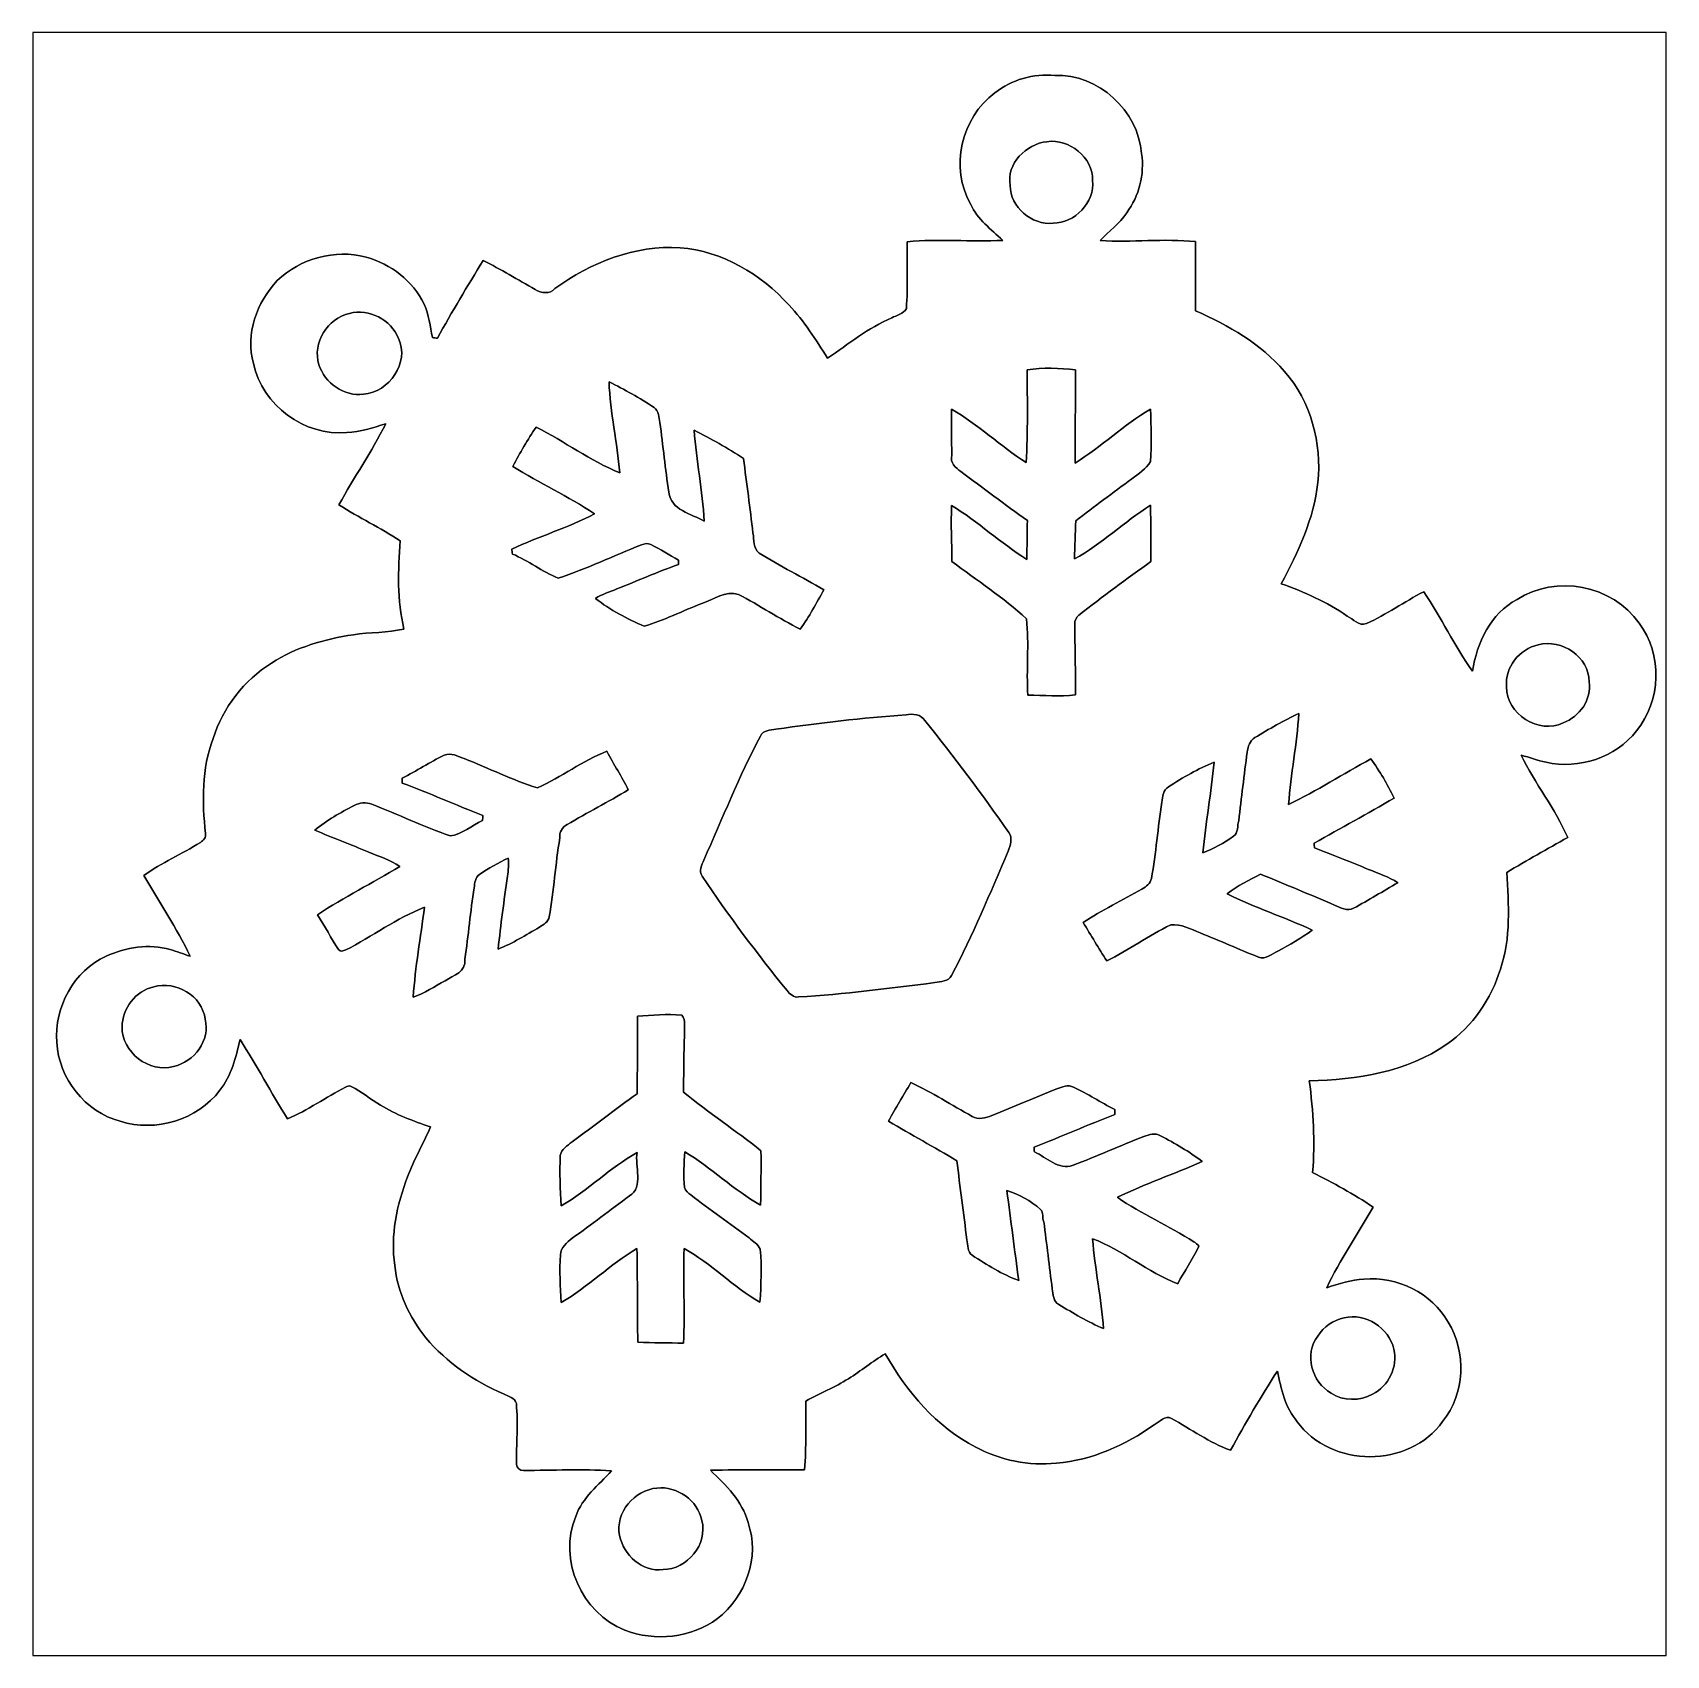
# Model space of a CAD drawing. Header units: centimetres. Extents: x -16.8 to 16.8, y -16.7 to 16.7.
import ezdxf

# ---------------------------------------------------------------- set-up
doc = ezdxf.new("R2010")
doc.units = ezdxf.units.CM
doc.header["$MEASUREMENT"] = 0
doc.layers.add('Layer 1', color=7, linetype='Continuous')

msp = doc.modelspace()

# ---------------------------------------------------------------- linework, layer by layer
at = {"layer": 'Layer 1', "color": 7}
for points, knots in [([(-16.77458, 16.66875), (-16.77458, 16.66875), (16.77458, 16.66875), (16.77458, 16.66875), (16.77458, 16.66875), (16.77458, 16.66875), (16.77458, -16.66875), (16.77458, -16.66875), (16.77458, -16.66875), (16.77458, -16.66875), (-16.77458, -16.66875), (-16.77458, -16.66875), (-16.77458, -16.66875), (-16.77458, -16.66875), (-16.77458, 16.66875), (-16.77458, 16.66875), (-16.77458, 16.66875), (-16.77458, 16.66875), (-16.77458, 16.66875), (-16.77458, 16.66875)], [0, 0, 0, 0, 0.16666667, 0.16666667, 0.16666667, 0.16666667, 0.33333333, 0.33333333, 0.33333333, 0.33333333, 0.5, 0.5, 0.5, 0.5, 0.66666667, 0.66666667, 0.66666667, 0.66666667, 1, 1, 1, 1]), ([(2.98556, 15.43015), (2.29235, 14.9225), (2.06093, 13.88816), (2.48849, 13.14132), (2.48849, 13.14132), (2.63137, 12.83194), (2.90618, 12.62909), (3.14572, 12.40084), (3.14572, 12.40084), (2.49237, 12.36592), (1.8355, 12.43718), (1.18216, 12.37333), (1.18216, 12.37333), (1.17934, 11.91613), (1.20121, 11.45787), (1.16734, 11.00102), (1.16734, 11.00102), (1.10772, 10.89025), (0.96908, 10.86626), (0.86713, 10.80876), (0.86713, 10.80876), (0.38347, 10.60732), (-0.02046, 10.27007), (-0.45085, 9.98044), (-0.45085, 9.98044), (-0.69215, 10.35861), (-0.92639, 10.74702), (-1.24213, 11.06981), (-1.24213, 11.06981), (-1.81857, 11.70693), (-2.61161, 12.18212), (-3.48051, 12.25021), (-3.48051, 12.25021), (-4.4069, 12.30771), (-5.31072, 11.94964), (-6.04908, 11.4106), (-6.04908, 11.4106), (-6.15562, 11.28677), (-6.33095, 11.31923), (-6.45372, 11.39225), (-6.45372, 11.39225), (-6.80932, 11.59404), (-7.16104, 11.80324), (-7.5244, 11.99092), (-7.5244, 11.99092), (-7.84225, 11.4614), (-8.16645, 10.93505), (-8.46138, 10.39177), (-8.46138, 10.39177), (-8.49665, 10.39601), (-8.53193, 10.40024), (-8.56686, 10.40447), (-8.56686, 10.40447), (-8.60601, 10.63731), (-8.63918, 10.87402), (-8.73584, 11.09169), (-8.73584, 11.09169), (-8.96832, 11.56547), (-9.4174, 11.92248), (-9.92752, 12.05406), (-9.92752, 12.05406), (-10.56675, 12.23186), (-11.27584, 12.02937), (-11.75244, 11.5757), (-11.75244, 11.5757), (-12.17013, 11.12767), (-12.4139, 10.47962), (-12.23963, 9.87143), (-12.23963, 9.87143), (-12.06253, 9.01453), (-11.19152, 8.36965), (-10.31981, 8.45467), (-10.31981, 8.45467), (-10.04358, 8.45608), (-9.78535, 8.55768), (-9.52394, 8.63353), (-9.52394, 8.63353), (-9.8111, 8.06027), (-10.17729, 7.5311), (-10.4842, 6.96842), (-10.4842, 6.96842), (-10.07533, 6.70454), (-9.63295, 6.49746), (-9.22584, 6.22935), (-9.22584, 6.22935), (-9.27594, 5.62469), (-9.28829, 5.01015), (-9.15141, 4.41537), (-9.15141, 4.41537), (-9.49184, 4.33564), (-9.84532, 4.35434), (-10.18928, 4.29789), (-10.18928, 4.29789), (-10.77666, 4.21005), (-11.3665, 4.0446), (-11.86815, 3.71687), (-11.86815, 3.71687), (-12.43471, 3.36479), (-12.86863, 2.80458), (-13.0683, 2.16817), (-13.0683, 2.16817), (-13.30184, 1.54587), (-13.29725, 0.86783), (-13.22529, 0.21555), (-13.22529, 0.21555), (-13.20765, 0.13511), (-13.26868, 0.07408), (-13.33006, 0.03351), (-13.33006, 0.03351), (-13.70753, -0.20849), (-14.12769, -0.38029), (-14.48929, -0.64664), (-14.48929, -0.64664), (-14.18026, -1.20297), (-13.81054, -1.7272), (-13.54067, -2.3047), (-13.54067, -2.3047), (-13.67825, -2.25954), (-13.81301, -2.20768), (-13.95236, -2.16923), (-13.95236, -2.16923), (-14.38487, -2.04153), (-14.85935, -2.1209), (-15.26434, -2.30364), (-15.26434, -2.30364), (-15.92686, -2.60597), (-16.33679, -3.3528), (-16.27752, -4.07353), (-16.27752, -4.07353), (-16.2433, -4.81824), (-15.69649, -5.50404), (-14.97577, -5.69736), (-14.97577, -5.69736), (-14.25081, -5.92455), (-13.39074, -5.67337), (-12.93248, -5.05989), (-12.93248, -5.05989), (-12.69365, -4.76285), (-12.60016, -4.38362), (-12.5155, -4.0199), (-12.5155, -4.0199), (-12.16836, -4.54836), (-11.87803, -5.1121), (-11.54148, -5.64762), (-11.54148, -5.64762), (-11.12591, -5.46664), (-10.74984, -5.20806), (-10.35085, -4.99463), (-10.35085, -4.99463), (-10.31381, -4.97664), (-10.27113, -4.95759), (-10.23232, -4.98299), (-10.23232, -4.98299), (-10.02136, -5.09235), (-9.8358, -5.24439), (-9.62907, -5.36257), (-9.62907, -5.36257), (-9.31192, -5.56225), (-8.95879, -5.69277), (-8.60496, -5.81237), (-8.60496, -5.81237), (-8.7503, -6.15879), (-8.94609, -6.48264), (-9.07697, -6.83577), (-9.07697, -6.83577), (-9.29393, -7.41574), (-9.43116, -8.04086), (-9.33838, -8.66175), (-9.33838, -8.66175), (-9.28441, -9.20856), (-9.03358, -9.71726), (-8.70126, -10.14836), (-8.70126, -10.14836), (-8.26664, -10.64789), (-7.71384, -11.04089), (-7.10353, -11.297), (-7.10353, -11.297), (-7.01111, -11.34886), (-6.87282, -11.37779), (-6.84177, -11.49597), (-6.84177, -11.49597), (-6.80226, -11.91189), (-6.84565, -12.33029), (-6.83683, -12.74727), (-6.83683, -12.74727), (-6.83436, -12.82171), (-6.76557, -12.87251), (-6.69431, -12.8718), (-6.69431, -12.8718), (-6.09247, -12.86651), (-5.48993, -12.84323), (-4.88809, -12.87639), (-4.88809, -12.87639), (-5.15232, -13.17449), (-5.4864, -13.42425), (-5.62257, -13.81584), (-5.62257, -13.81584), (-5.99087, -14.70237), (-5.50051, -15.80268), (-4.61574, -16.15228), (-4.61574, -16.15228), (-3.99909, -16.38864), (-3.2445, -16.31456), (-2.71074, -15.91522), (-2.71074, -15.91522), (-2.12972, -15.46472), (-1.8355, -14.64769), (-2.08386, -13.94037), (-2.08386, -13.94037), (-2.19886, -13.49622), (-2.53718, -13.17202), (-2.85785, -12.86722), (-2.85785, -12.86722), (-2.21262, -12.85064), (-1.56704, -12.86157), (-0.92146, -12.85804), (-0.92146, -12.85804), (-0.88512, -12.38744), (-0.90276, -11.91472), (-0.89888, -11.44376), (-0.89888, -11.44376), (-0.60819, -11.28748), (-0.30057, -11.16259), (-0.02117, -10.98515), (-0.02117, -10.98515), (0.23671, -10.82357), (0.47272, -10.63025), (0.73378, -10.47397), (0.73378, -10.47397), (1.17722, -11.25537), (1.78717, -11.97469), (2.59539, -12.39449), (2.59539, -12.39449), (3.10127, -12.65343), (3.68265, -12.78819), (4.25097, -12.7194), (4.25097, -12.7194), (4.97911, -12.66119), (5.66561, -12.35251), (6.2551, -11.93165), (6.2551, -11.93165), (6.36129, -11.88297), (6.48159, -11.72422), (6.61176, -11.80253), (6.61176, -11.80253), (7.01393, -12.02231), (7.38964, -12.30171), (7.82602, -12.45341), (7.82602, -12.45341), (8.12976, -11.90343), (8.44303, -11.35662), (8.78769, -10.83098), (8.78769, -10.83098), (8.86354, -11.1954), (8.94574, -11.5757), (9.19374, -11.86815), (9.19374, -11.86815), (9.87989, -12.82241), (11.49985, -12.833), (12.18001, -11.86286), (12.18001, -11.86286), (12.64638, -11.30018), (12.67284, -10.43905), (12.29501, -9.82416), (12.29501, -9.82416), (11.9574, -9.2269), (11.24444, -8.87412), (10.56464, -8.94221), (10.56464, -8.94221), (10.30041, -8.95244), (10.04958, -9.03781), (9.80052, -9.11754), (9.80052, -9.11754), (10.07498, -8.54251), (10.43869, -8.01405), (10.75372, -7.4609), (10.75372, -7.4609), (10.35791, -7.19138), (9.93387, -6.9663), (9.50948, -6.74582), (9.50948, -6.74582), (9.56592, -6.11787), (9.52324, -5.48993), (9.4428, -4.86692), (9.4428, -4.86692), (10.41894, -4.83976), (11.44729, -4.69159), (12.26467, -4.1148), (12.26467, -4.1148), (12.79631, -3.74756), (13.1826, -3.18523), (13.36816, -2.56928), (13.36816, -2.56928), (13.59041, -1.93216), (13.53361, -1.24389), (13.49728, -0.58279), (13.49728, -0.58279), (13.91073, -0.33726), (14.32807, -0.09843), (14.74929, 0.1337), (14.74929, 0.1337), (14.48999, 0.72884), (14.07936, 1.24389), (13.79185, 1.82421), (13.79185, 1.82421), (13.96436, 1.78012), (14.12981, 1.71274), (14.30549, 1.67922), (14.30549, 1.67922), (14.97612, 1.52647), (15.73636, 1.77483), (16.16075, 2.32375), (16.16075, 2.32375), (16.66769, 2.93617), (16.69944, 3.90172), (16.21367, 4.53496), (16.21367, 4.53496), (15.67815, 5.31671), (14.49811, 5.54637), (13.70894, 5.02179), (13.70894, 5.02179), (13.16355, 4.73992), (12.88591, 4.13173), (12.7949, 3.55036), (12.7949, 3.55036), (12.42131, 4.06929), (12.15214, 4.6542), (11.79336, 5.18372), (11.79336, 5.18372), (11.39613, 4.97346), (11.02325, 4.7177), (10.61614, 4.52684), (10.61614, 4.52684), (10.45598, 4.47146), (10.34874, 4.62351), (10.22103, 4.68136), (10.22103, 4.68136), (9.80757, 4.97522), (9.34014, 5.17737), (8.8646, 5.34705), (8.8646, 5.34705), (9.21985, 5.99475), (9.53311, 6.68267), (9.61919, 7.42386), (9.61919, 7.42386), (9.70245, 8.23454), (9.47561, 9.09108), (8.93339, 9.70986), (8.93339, 9.70986), (8.44585, 10.27783), (7.78475, 10.65459), (7.10812, 10.95269), (7.10812, 10.95269), (7.10882, 11.42788), (7.10882, 11.90307), (7.10741, 12.37827), (7.10741, 12.37827), (6.45513, 12.44), (5.79967, 12.35957), (5.14773, 12.39626), (5.14773, 12.39626), (5.32377, 12.5924), (5.54884, 12.74339), (5.69242, 12.96846), (5.69242, 12.96846), (5.94889, 13.31277), (6.06284, 13.75798), (5.99757, 14.18378), (5.99757, 14.18378), (5.93055, 15.06608), (5.10787, 15.82843), (4.21605, 15.78963), (4.21605, 15.78963), (3.77507, 15.8369), (3.33234, 15.70108), (2.98556, 15.43015)], [0, 0, 0, 0, 0.01052632, 0.01052632, 0.01052632, 0.01052632, 0.02105263, 0.02105263, 0.02105263, 0.02105263, 0.03157895, 0.03157895, 0.03157895, 0.03157895, 0.04210526, 0.04210526, 0.04210526, 0.04210526, 0.05263158, 0.05263158, 0.05263158, 0.05263158, 0.06315789, 0.06315789, 0.06315789, 0.06315789, 0.07368421, 0.07368421, 0.07368421, 0.07368421, 0.08421053, 0.08421053, 0.08421053, 0.08421053, 0.09473684, 0.09473684, 0.09473684, 0.09473684, 0.10526316, 0.10526316, 0.10526316, 0.10526316, 0.11578947, 0.11578947, 0.11578947, 0.11578947, 0.12631579, 0.12631579, 0.12631579, 0.12631579, 0.13684211, 0.13684211, 0.13684211, 0.13684211, 0.14736842, 0.14736842, 0.14736842, 0.14736842, 0.15789474, 0.15789474, 0.15789474, 0.15789474, 0.16842105, 0.16842105, 0.16842105, 0.16842105, 0.17894737, 0.17894737, 0.17894737, 0.17894737, 0.18947368, 0.18947368, 0.18947368, 0.18947368, 0.2, 0.2, 0.2, 0.2, 0.21052632, 0.21052632, 0.21052632, 0.21052632, 0.22105263, 0.22105263, 0.22105263, 0.22105263, 0.23157895, 0.23157895, 0.23157895, 0.23157895, 0.24210526, 0.24210526, 0.24210526, 0.24210526, 0.25263158, 0.25263158, 0.25263158, 0.25263158, 0.26315789, 0.26315789, 0.26315789, 0.26315789, 0.27368421, 0.27368421, 0.27368421, 0.27368421, 0.28421053, 0.28421053, 0.28421053, 0.28421053, 0.29473684, 0.29473684, 0.29473684, 0.29473684, 0.30526316, 0.30526316, 0.30526316, 0.30526316, 0.31578947, 0.31578947, 0.31578947, 0.31578947, 0.32631579, 0.32631579, 0.32631579, 0.32631579, 0.33684211, 0.33684211, 0.33684211, 0.33684211, 0.34736842, 0.34736842, 0.34736842, 0.34736842, 0.35789474, 0.35789474, 0.35789474, 0.35789474, 0.36842105, 0.36842105, 0.36842105, 0.36842105, 0.37894737, 0.37894737, 0.37894737, 0.37894737, 0.38947368, 0.38947368, 0.38947368, 0.38947368, 0.4, 0.4, 0.4, 0.4, 0.41052632, 0.41052632, 0.41052632, 0.41052632, 0.42105263, 0.42105263, 0.42105263, 0.42105263, 0.43157895, 0.43157895, 0.43157895, 0.43157895, 0.44210526, 0.44210526, 0.44210526, 0.44210526, 0.45263158, 0.45263158, 0.45263158, 0.45263158, 0.46315789, 0.46315789, 0.46315789, 0.46315789, 0.47368421, 0.47368421, 0.47368421, 0.47368421, 0.48421053, 0.48421053, 0.48421053, 0.48421053, 0.49473684, 0.49473684, 0.49473684, 0.49473684, 0.50526316, 0.50526316, 0.50526316, 0.50526316, 0.51578947, 0.51578947, 0.51578947, 0.51578947, 0.52631579, 0.52631579, 0.52631579, 0.52631579, 0.53684211, 0.53684211, 0.53684211, 0.53684211, 0.54736842, 0.54736842, 0.54736842, 0.54736842, 0.55789474, 0.55789474, 0.55789474, 0.55789474, 0.56842105, 0.56842105, 0.56842105, 0.56842105, 0.57894737, 0.57894737, 0.57894737, 0.57894737, 0.58947368, 0.58947368, 0.58947368, 0.58947368, 0.6, 0.6, 0.6, 0.6, 0.61052632, 0.61052632, 0.61052632, 0.61052632, 0.62105263, 0.62105263, 0.62105263, 0.62105263, 0.63157895, 0.63157895, 0.63157895, 0.63157895, 0.64210526, 0.64210526, 0.64210526, 0.64210526, 0.65263158, 0.65263158, 0.65263158, 0.65263158, 0.66315789, 0.66315789, 0.66315789, 0.66315789, 0.67368421, 0.67368421, 0.67368421, 0.67368421, 0.68421053, 0.68421053, 0.68421053, 0.68421053, 0.69473684, 0.69473684, 0.69473684, 0.69473684, 0.70526316, 0.70526316, 0.70526316, 0.70526316, 0.71578947, 0.71578947, 0.71578947, 0.71578947, 0.72631579, 0.72631579, 0.72631579, 0.72631579, 0.73684211, 0.73684211, 0.73684211, 0.73684211, 0.74736842, 0.74736842, 0.74736842, 0.74736842, 0.75789474, 0.75789474, 0.75789474, 0.75789474, 0.76842105, 0.76842105, 0.76842105, 0.76842105, 0.77894737, 0.77894737, 0.77894737, 0.77894737, 0.78947368, 0.78947368, 0.78947368, 0.78947368, 0.8, 0.8, 0.8, 0.8, 0.81052632, 0.81052632, 0.81052632, 0.81052632, 0.82105263, 0.82105263, 0.82105263, 0.82105263, 0.83157895, 0.83157895, 0.83157895, 0.83157895, 0.84210526, 0.84210526, 0.84210526, 0.84210526, 0.85263158, 0.85263158, 0.85263158, 0.85263158, 0.86315789, 0.86315789, 0.86315789, 0.86315789, 0.87368421, 0.87368421, 0.87368421, 0.87368421, 0.88421053, 0.88421053, 0.88421053, 0.88421053, 0.89473684, 0.89473684, 0.89473684, 0.89473684, 0.90526316, 0.90526316, 0.90526316, 0.90526316, 0.91578947, 0.91578947, 0.91578947, 0.91578947, 0.92631579, 0.92631579, 0.92631579, 0.92631579, 0.93684211, 0.93684211, 0.93684211, 0.93684211, 0.94736842, 0.94736842, 0.94736842, 0.94736842, 0.95789474, 0.95789474, 0.95789474, 0.95789474, 0.96842105, 0.96842105, 0.96842105, 0.96842105, 0.97894737, 0.97894737, 0.97894737, 0.97894737, 1, 1, 1, 1]), ([(4.05518, 14.42791), (4.51379, 14.50058), (4.99992, 14.10441), (4.99286, 13.6338), (4.99286, 13.6338), (5.04613, 13.1826), (4.62492, 12.75221), (4.17936, 12.75362), (4.17936, 12.75362), (3.74509, 12.70847), (3.2953, 13.08488), (3.29953, 13.52973), (3.29953, 13.52973), (3.21698, 13.97635), (3.62938, 14.38451), (4.05518, 14.42791)], [0, 0, 0, 0, 0.2, 0.2, 0.2, 0.2, 0.4, 0.4, 0.4, 0.4, 0.6, 0.6, 0.6, 0.6, 1, 1, 1, 1]), ([(-10.26866, 10.90224), (-9.8679, 11.00773), (-9.40929, 10.77313), (-9.26465, 10.38719), (-9.26465, 10.38719), (-9.02406, 9.89083), (-9.45833, 9.28194), (-9.97903, 9.24066), (-9.97903, 9.24066), (-10.37978, 9.1881), (-10.77666, 9.47067), (-10.89695, 9.84709), (-10.89695, 9.84709), (-11.03559, 10.29935), (-10.71845, 10.79923), (-10.26866, 10.90224)], [0, 0, 0, 0, 0.2, 0.2, 0.2, 0.2, 0.4, 0.4, 0.4, 0.4, 0.6, 0.6, 0.6, 0.6, 1, 1, 1, 1]), ([(3.64913, 9.73843), (3.97581, 9.79382), (4.31236, 9.77477), (4.64114, 9.74161), (4.64114, 9.74161), (4.65137, 9.10343), (4.61962, 8.4642), (4.63762, 7.82602), (4.63762, 7.82602), (5.17278, 8.16681), (5.63845, 8.60848), (6.18137, 8.93586), (6.18137, 8.93586), (6.19125, 8.57603), (6.20748, 8.21514), (6.18172, 7.8553), (6.18172, 7.8553), (6.08894, 7.70467), (5.93443, 7.60836), (5.79861, 7.50041), (5.79861, 7.50041), (5.40738, 7.22383), (5.03132, 6.92714), (4.64749, 6.64104), (4.64749, 6.64104), (4.64079, 6.37963), (4.62456, 6.11823), (4.62209, 5.85646), (4.62209, 5.85646), (5.18372, 6.15985), (5.6388, 6.6227), (6.18031, 6.95819), (6.18031, 6.95819), (6.19019, 6.57401), (6.19196, 6.18984), (6.19125, 5.80531), (6.19125, 5.80531), (5.69313, 5.44513), (5.19747, 5.08176), (4.71241, 4.70429), (4.71241, 4.70429), (4.65702, 4.66019), (4.62351, 4.59034), (4.62562, 4.51908), (4.62562, 4.51908), (4.6288, 4.03401), (4.64256, 3.54894), (4.64256, 3.06352), (4.64256, 3.06352), (4.31729, 3.02507), (3.98815, 3.05647), (3.66183, 3.05894), (3.66183, 3.05894), (3.62973, 3.57999), (3.69111, 4.10774), (3.63432, 4.62527), (3.63432, 4.62527), (3.16301, 5.06554), (2.61267, 5.41337), (2.10185, 5.80602), (2.10185, 5.80602), (2.10608, 6.18984), (2.0768, 6.57401), (2.09762, 6.95748), (2.09762, 6.95748), (2.63631, 6.62199), (3.10303, 6.18419), (3.63996, 5.84694), (3.63996, 5.84694), (3.64631, 6.11434), (3.65019, 6.3814), (3.65231, 6.64845), (3.65231, 6.64845), (3.18911, 6.97124), (2.7432, 7.31732), (2.28706, 7.64963), (2.28706, 7.64963), (2.18264, 7.73148), (2.05669, 7.83167), (2.10326, 7.99006), (2.10326, 7.99006), (2.09127, 8.30404), (2.08774, 8.61871), (2.09691, 8.93304), (2.09691, 8.93304), (2.64054, 8.61836), (3.09809, 8.17457), (3.62832, 7.83766), (3.62832, 7.83766), (3.66466, 8.47055), (3.65125, 9.10484), (3.64913, 9.73843)], [0, 0, 0, 0, 0.04166667, 0.04166667, 0.04166667, 0.04166667, 0.08333333, 0.08333333, 0.08333333, 0.08333333, 0.125, 0.125, 0.125, 0.125, 0.16666667, 0.16666667, 0.16666667, 0.16666667, 0.20833333, 0.20833333, 0.20833333, 0.20833333, 0.25, 0.25, 0.25, 0.25, 0.29166667, 0.29166667, 0.29166667, 0.29166667, 0.33333333, 0.33333333, 0.33333333, 0.33333333, 0.375, 0.375, 0.375, 0.375, 0.41666667, 0.41666667, 0.41666667, 0.41666667, 0.45833333, 0.45833333, 0.45833333, 0.45833333, 0.5, 0.5, 0.5, 0.5, 0.54166667, 0.54166667, 0.54166667, 0.54166667, 0.58333333, 0.58333333, 0.58333333, 0.58333333, 0.625, 0.625, 0.625, 0.625, 0.66666667, 0.66666667, 0.66666667, 0.66666667, 0.70833333, 0.70833333, 0.70833333, 0.70833333, 0.75, 0.75, 0.75, 0.75, 0.79166667, 0.79166667, 0.79166667, 0.79166667, 0.83333333, 0.83333333, 0.83333333, 0.83333333, 0.875, 0.875, 0.875, 0.875, 0.91666667, 0.91666667, 0.91666667, 0.91666667, 1, 1, 1, 1]), ([(-4.93818, 9.49466), (-4.62174, 9.33485), (-4.30601, 9.16834), (-4.01461, 8.96514), (-4.01461, 8.96514), (-3.91442, 8.90058), (-3.91372, 8.76335), (-3.89573, 8.66034), (-3.89573, 8.66034), (-3.82588, 8.18303), (-3.78636, 7.70114), (-3.70875, 7.22489), (-3.70875, 7.22489), (-3.67101, 6.86188), (-3.24661, 6.78497), (-2.98168, 6.63152), (-2.98168, 6.63152), (-3.02048, 7.2584), (-3.14396, 7.87612), (-3.19158, 8.50194), (-3.19158, 8.50194), (-2.84339, 8.32556), (-2.50296, 8.13294), (-2.17382, 7.92268), (-2.17382, 7.92268), (-2.11596, 7.40974), (-2.03694, 6.89927), (-1.98402, 6.38598), (-1.98402, 6.38598), (-1.95157, 6.25651), (-1.98473, 6.06637), (-1.85491, 5.97817), (-1.85491, 5.97817), (-1.42452, 5.70759), (-0.96696, 5.48287), (-0.52881, 5.22464), (-0.52881, 5.22464), (-0.67628, 4.94771), (-0.82797, 4.67113), (-1.01106, 4.41572), (-1.01106, 4.41572), (-1.44533, 4.63233), (-1.85032, 4.90114), (-2.27859, 5.12763), (-2.27859, 5.12763), (-2.5467, 5.21335), (-2.79083, 5.02532), (-3.03177, 4.94101), (-3.03177, 4.94101), (-3.42865, 4.79108), (-3.80824, 4.59317), (-4.21605, 4.47463), (-4.21605, 4.47463), (-4.56671, 4.62386), (-4.91561, 4.80695), (-5.21688, 5.04543), (-5.21688, 5.04543), (-5.08035, 5.12904), (-4.9276, 5.18019), (-4.77979, 5.23981), (-4.77979, 5.23981), (-4.35716, 5.4042), (-3.943, 5.59118), (-3.51437, 5.74075), (-3.51437, 5.74075), (-3.51367, 5.76368), (-3.51261, 5.80919), (-3.5119, 5.83212), (-3.5119, 5.83212), (-3.70346, 5.93372), (-3.88303, 6.05719), (-4.07811, 6.15103), (-4.07811, 6.15103), (-4.1402, 6.18772), (-4.21181, 6.16938), (-4.2739, 6.14539), (-4.2739, 6.14539), (-4.8447, 5.92279), (-5.39856, 5.6515), (-5.98099, 5.46171), (-5.98099, 5.46171), (-6.30837, 5.59188), (-6.59377, 5.82189), (-6.92326, 5.95736), (-6.92326, 5.95736), (-6.92644, 5.98205), (-6.93314, 6.03109), (-6.93632, 6.05543), (-6.93632, 6.05543), (-6.38281, 6.32531), (-5.77956, 6.48794), (-5.24016, 6.78568), (-5.24016, 6.78568), (-5.77744, 7.14446), (-6.36623, 7.41645), (-6.91444, 7.75723), (-6.91444, 7.75723), (-6.76839, 8.03451), (-6.61247, 8.30721), (-6.43431, 8.56544), (-6.43431, 8.56544), (-5.85294, 8.26982), (-5.32236, 7.87506), (-4.7184, 7.62494), (-4.7184, 7.62494), (-4.7685, 8.25041), (-4.91455, 8.86742), (-4.93818, 9.49466)], [0, 0, 0, 0, 0.03571429, 0.03571429, 0.03571429, 0.03571429, 0.07142857, 0.07142857, 0.07142857, 0.07142857, 0.10714286, 0.10714286, 0.10714286, 0.10714286, 0.14285714, 0.14285714, 0.14285714, 0.14285714, 0.17857143, 0.17857143, 0.17857143, 0.17857143, 0.21428571, 0.21428571, 0.21428571, 0.21428571, 0.25, 0.25, 0.25, 0.25, 0.28571429, 0.28571429, 0.28571429, 0.28571429, 0.32142857, 0.32142857, 0.32142857, 0.32142857, 0.35714286, 0.35714286, 0.35714286, 0.35714286, 0.39285714, 0.39285714, 0.39285714, 0.39285714, 0.42857143, 0.42857143, 0.42857143, 0.42857143, 0.46428571, 0.46428571, 0.46428571, 0.46428571, 0.5, 0.5, 0.5, 0.5, 0.53571429, 0.53571429, 0.53571429, 0.53571429, 0.57142857, 0.57142857, 0.57142857, 0.57142857, 0.60714286, 0.60714286, 0.60714286, 0.60714286, 0.64285714, 0.64285714, 0.64285714, 0.64285714, 0.67857143, 0.67857143, 0.67857143, 0.67857143, 0.71428571, 0.71428571, 0.71428571, 0.71428571, 0.75, 0.75, 0.75, 0.75, 0.78571429, 0.78571429, 0.78571429, 0.78571429, 0.82142857, 0.82142857, 0.82142857, 0.82142857, 0.85714286, 0.85714286, 0.85714286, 0.85714286, 0.89285714, 0.89285714, 0.89285714, 0.89285714, 0.92857143, 0.92857143, 0.92857143, 0.92857143, 1, 1, 1, 1]), ([(14.14357, 4.09328), (14.61876, 4.22487), (15.20014, 3.84316), (15.18708, 3.33304), (15.18708, 3.33304), (15.25094, 2.96616), (14.98812, 2.61761), (14.65792, 2.48673), (14.65792, 2.48673), (14.15944, 2.24896), (13.4807, 2.67264), (13.49481, 3.22897), (13.49481, 3.22897), (13.45001, 3.62726), (13.76151, 4.00826), (14.14357, 4.09328)], [0, 0, 0, 0, 0.2, 0.2, 0.2, 0.2, 0.4, 0.4, 0.4, 0.4, 0.6, 0.6, 0.6, 0.6, 1, 1, 1, 1]), ([(8.32414, 2.18475), (8.6166, 2.36538), (8.91857, 2.53118), (9.2262, 2.68429), (9.2262, 2.68429), (9.19127, 2.05599), (9.06004, 1.43757), (9.01735, 0.80998), (9.01735, 0.80998), (9.59626, 1.09149), (10.13954, 1.44145), (10.70645, 1.74696), (10.70645, 1.74696), (10.89025, 1.49507), (11.04971, 1.22626), (11.18376, 0.94474), (11.18376, 0.94474), (10.64613, 0.61948), (10.08768, 0.32949), (9.5444, 0.01411), (9.5444, 0.01411), (9.54476, -0.00953), (9.54617, -0.05644), (9.54687, -0.08008), (9.54687, -0.08008), (9.92293, -0.21484), (10.28982, -0.37359), (10.66094, -0.52105), (10.66094, -0.52105), (10.86485, -0.60501), (11.07757, -0.67486), (11.26384, -0.79587), (11.26384, -0.79587), (10.95798, -0.96732), (10.66059, -1.15429), (10.35156, -1.32009), (10.35156, -1.32009), (10.2235, -1.39277), (10.08309, -1.29999), (9.96315, -1.25836), (9.96315, -1.25836), (9.46044, -1.0354), (8.94891, -0.83291), (8.44303, -0.61842), (8.44303, -0.61842), (8.20808, -0.74189), (7.96749, -0.85937), (7.75688, -1.0227), (7.75688, -1.0227), (8.31885, -1.31163), (8.92845, -1.4986), (9.50031, -1.76777), (9.50031, -1.76777), (9.28687, -1.94275), (9.03393, -2.05987), (8.79969, -2.20345), (8.79969, -2.20345), (8.67304, -2.25178), (8.54675, -2.38196), (8.40246, -2.32339), (8.40246, -2.32339), (7.99818, -2.16923), (7.60589, -1.98579), (7.20337, -1.82704), (7.20337, -1.82704), (7.00722, -1.75436), (6.81249, -1.63195), (6.59589, -1.66194), (6.59589, -1.66194), (6.14468, -1.88278), (5.73476, -2.17981), (5.28355, -2.40136), (5.28355, -2.40136), (5.11739, -2.14066), (4.95723, -1.87607), (4.79919, -1.61043), (4.79919, -1.61043), (5.18901, -1.36031), (5.60352, -1.15358), (6.00604, -0.92569), (6.00604, -0.92569), (6.08965, -0.87489), (6.18384, -0.81174), (6.20183, -0.70767), (6.20183, -0.70767), (6.29391, -0.18838), (6.33589, 0.33831), (6.41103, 0.86007), (6.41103, 0.86007), (6.43502, 0.97226), (6.44031, 1.11019), (6.55038, 1.17369), (6.55038, 1.17369), (6.84777, 1.36772), (7.15857, 1.54623), (7.487, 1.6831), (7.487, 1.6831), (7.42915, 1.05833), (7.31908, 0.43956), (7.25417, -0.18415), (7.25417, -0.18415), (7.47536, -0.09172), (7.69161, 0.01693), (7.88564, 0.1584), (7.88564, 0.1584), (7.98795, 0.22684), (7.96255, 0.37782), (7.99324, 0.4766), (7.99324, 0.4766), (8.0518, 0.94686), (8.10084, 1.41817), (8.16857, 1.88701), (8.16857, 1.88701), (8.18586, 1.99954), (8.21655, 2.12513), (8.32414, 2.18475)], [0, 0, 0, 0, 0.03333333, 0.03333333, 0.03333333, 0.03333333, 0.06666667, 0.06666667, 0.06666667, 0.06666667, 0.1, 0.1, 0.1, 0.1, 0.13333333, 0.13333333, 0.13333333, 0.13333333, 0.16666667, 0.16666667, 0.16666667, 0.16666667, 0.2, 0.2, 0.2, 0.2, 0.23333333, 0.23333333, 0.23333333, 0.23333333, 0.26666667, 0.26666667, 0.26666667, 0.26666667, 0.3, 0.3, 0.3, 0.3, 0.33333333, 0.33333333, 0.33333333, 0.33333333, 0.36666667, 0.36666667, 0.36666667, 0.36666667, 0.4, 0.4, 0.4, 0.4, 0.43333333, 0.43333333, 0.43333333, 0.43333333, 0.46666667, 0.46666667, 0.46666667, 0.46666667, 0.5, 0.5, 0.5, 0.5, 0.53333333, 0.53333333, 0.53333333, 0.53333333, 0.56666667, 0.56666667, 0.56666667, 0.56666667, 0.6, 0.6, 0.6, 0.6, 0.63333333, 0.63333333, 0.63333333, 0.63333333, 0.66666667, 0.66666667, 0.66666667, 0.66666667, 0.7, 0.7, 0.7, 0.7, 0.73333333, 0.73333333, 0.73333333, 0.73333333, 0.76666667, 0.76666667, 0.76666667, 0.76666667, 0.8, 0.8, 0.8, 0.8, 0.83333333, 0.83333333, 0.83333333, 0.83333333, 0.86666667, 0.86666667, 0.86666667, 0.86666667, 0.9, 0.9, 0.9, 0.9, 0.93333333, 0.93333333, 0.93333333, 0.93333333, 1, 1, 1, 1]), ([(1.1617, 2.65289), (1.29963, 2.67935), (1.46861, 2.67159), (1.54834, 2.53647), (1.54834, 2.53647), (2.15053, 1.79176), (2.72274, 1.02129), (3.2706, 0.23566), (3.2706, 0.23566), (3.35703, 0.12312), (3.30094, -0.02893), (3.2579, -0.14923), (3.2579, -0.14923), (2.88996, -1.00753), (2.53048, -1.87184), (2.09691, -2.69981), (2.09691, -2.69981), (2.03623, -2.82787), (1.86796, -2.82469), (1.75225, -2.84762), (1.75225, -2.84762), (0.82127, -2.96439), (-0.11042, -3.08575), (-1.0474, -3.1429), (-1.0474, -3.1429), (-1.14653, -3.15489), (-1.2252, -3.08293), (-1.28305, -3.01237), (-1.28305, -3.01237), (-1.89442, -2.25178), (-2.48673, -1.47391), (-3.02472, -0.65934), (-3.02472, -0.65934), (-3.10586, -0.55527), (-3.03177, -0.43286), (-2.99156, -0.32949), (-2.99156, -0.32949), (-2.61303, 0.52388), (-2.26378, 1.39171), (-1.8288, 2.21827), (-1.8288, 2.21827), (-1.77306, 2.33786), (-1.62419, 2.34139), (-1.51165, 2.35973), (-1.51165, 2.35973), (-0.62336, 2.48109), (0.2667, 2.59397), (1.1617, 2.65289)], [0, 0, 0, 0, 0.07692308, 0.07692308, 0.07692308, 0.07692308, 0.15384615, 0.15384615, 0.15384615, 0.15384615, 0.23076923, 0.23076923, 0.23076923, 0.23076923, 0.30769231, 0.30769231, 0.30769231, 0.30769231, 0.38461538, 0.38461538, 0.38461538, 0.38461538, 0.46153846, 0.46153846, 0.46153846, 0.46153846, 0.53846154, 0.53846154, 0.53846154, 0.53846154, 0.61538462, 0.61538462, 0.61538462, 0.61538462, 0.69230769, 0.69230769, 0.69230769, 0.69230769, 0.76923077, 0.76923077, 0.76923077, 0.76923077, 0.84615385, 0.84615385, 0.84615385, 0.84615385, 1, 1, 1, 1]), ([(-6.40609, 1.15288), (-5.91644, 1.37478), (-5.48287, 1.7078), (-4.98087, 1.90535), (-4.98087, 1.90535), (-4.84434, 1.63583), (-4.67466, 1.38465), (-4.54307, 1.11266), (-4.54307, 1.11266), (-4.95512, 0.86395), (-5.38445, 0.64594), (-5.79755, 0.39899), (-5.79755, 0.39899), (-5.89562, 0.34572), (-5.96371, 0.24589), (-5.9496, 0.12524), (-5.9496, 0.12524), (-6.03673, -0.41275), (-6.07483, -0.95814), (-6.16656, -1.49507), (-6.16656, -1.49507), (-6.18455, -1.60126), (-6.28509, -1.65841), (-6.3687, -1.70921), (-6.3687, -1.70921), (-6.64386, -1.87043), (-6.91691, -2.04117), (-7.21466, -2.15865), (-7.21466, -2.15865), (-7.16351, -1.65876), (-7.0933, -1.16099), (-7.02345, -0.66358), (-7.02345, -0.66358), (-7.00546, -0.53869), (-6.99241, -0.41346), (-7.00934, -0.28822), (-7.00934, -0.28822), (-7.21078, -0.39088), (-7.41221, -0.49565), (-7.59919, -0.62371), (-7.59919, -0.62371), (-7.68809, -0.68227), (-7.69585, -0.80645), (-7.70925, -0.89994), (-7.70925, -0.89994), (-7.78404, -1.38606), (-7.82496, -1.87713), (-7.89834, -2.36361), (-7.89834, -2.36361), (-7.86977, -2.62396), (-8.13012, -2.70157), (-8.30439, -2.81058), (-8.30439, -2.81058), (-8.52029, -2.92664), (-8.72666, -3.06317), (-8.95879, -3.14643), (-8.95879, -3.14643), (-8.91858, -2.52695), (-8.80674, -1.91523), (-8.73019, -1.29999), (-8.73019, -1.29999), (-9.30169, -1.52506), (-9.80158, -1.89689), (-10.34556, -2.1777), (-10.34556, -2.1777), (-10.38931, -2.19463), (-10.46092, -2.21862), (-10.49196, -2.17029), (-10.49196, -2.17029), (-10.64613, -1.93851), (-10.77454, -1.69086), (-10.92235, -1.45521), (-10.92235, -1.45521), (-10.38225, -1.08903), (-9.79382, -0.80116), (-9.23537, -0.46461), (-9.23537, -0.46461), (-9.42834, -0.32914), (-9.65518, -0.25753), (-9.87037, -0.16757), (-9.87037, -0.16757), (-10.24008, -0.01517), (-10.61332, 0.12841), (-10.98127, 0.28469), (-10.98127, 0.28469), (-10.73468, 0.48789), (-10.45492, 0.64558), (-10.17164, 0.79199), (-10.17164, 0.79199), (-10.06228, 0.85196), (-9.92681, 0.85866), (-9.81004, 0.81527), (-9.81004, 0.81527), (-9.26818, 0.61172), (-8.74713, 0.35137), (-8.19856, 0.16757), (-8.19856, 0.16757), (-7.95338, 0.19368), (-7.76111, 0.38947), (-7.53533, 0.48048), (-7.53533, 0.48048), (-7.53392, 0.50624), (-7.53181, 0.55809), (-7.53075, 0.5842), (-7.53075, 0.5842), (-8.08355, 0.80716), (-8.63247, 1.04105), (-9.18951, 1.25307), (-9.18951, 1.25307), (-9.18916, 1.27811), (-9.18845, 1.32856), (-9.18774, 1.35361), (-9.18774, 1.35361), (-8.89247, 1.4986), (-8.61836, 1.6831), (-8.32132, 1.82457), (-8.32132, 1.82457), (-8.17704, 1.88595), (-8.04439, 1.79811), (-7.91281, 1.75507), (-7.91281, 1.75507), (-7.40974, 1.55787), (-6.92079, 1.31339), (-6.40609, 1.15288)], [0, 0, 0, 0, 0.03125, 0.03125, 0.03125, 0.03125, 0.0625, 0.0625, 0.0625, 0.0625, 0.09375, 0.09375, 0.09375, 0.09375, 0.125, 0.125, 0.125, 0.125, 0.15625, 0.15625, 0.15625, 0.15625, 0.1875, 0.1875, 0.1875, 0.1875, 0.21875, 0.21875, 0.21875, 0.21875, 0.25, 0.25, 0.25, 0.25, 0.28125, 0.28125, 0.28125, 0.28125, 0.3125, 0.3125, 0.3125, 0.3125, 0.34375, 0.34375, 0.34375, 0.34375, 0.375, 0.375, 0.375, 0.375, 0.40625, 0.40625, 0.40625, 0.40625, 0.4375, 0.4375, 0.4375, 0.4375, 0.46875, 0.46875, 0.46875, 0.46875, 0.5, 0.5, 0.5, 0.5, 0.53125, 0.53125, 0.53125, 0.53125, 0.5625, 0.5625, 0.5625, 0.5625, 0.59375, 0.59375, 0.59375, 0.59375, 0.625, 0.625, 0.625, 0.625, 0.65625, 0.65625, 0.65625, 0.65625, 0.6875, 0.6875, 0.6875, 0.6875, 0.71875, 0.71875, 0.71875, 0.71875, 0.75, 0.75, 0.75, 0.75, 0.78125, 0.78125, 0.78125, 0.78125, 0.8125, 0.8125, 0.8125, 0.8125, 0.84375, 0.84375, 0.84375, 0.84375, 0.875, 0.875, 0.875, 0.875, 0.90625, 0.90625, 0.90625, 0.90625, 0.9375, 0.9375, 0.9375, 0.9375, 1, 1, 1, 1]), ([(-14.28821, -2.93441), (-13.82818, -2.79964), (-13.29866, -3.11997), (-13.23058, -3.59622), (-13.23058, -3.59622), (-13.12228, -4.03507), (-13.456, -4.48028), (-13.8811, -4.56847), (-13.8811, -4.56847), (-14.3824, -4.71135), (-14.95002, -4.27673), (-14.93979, -3.75532), (-14.93979, -3.75532), (-14.92885, -3.38314), (-14.66144, -3.01061), (-14.28821, -2.93441)], [0, 0, 0, 0, 0.2, 0.2, 0.2, 0.2, 0.4, 0.4, 0.4, 0.4, 0.6, 0.6, 0.6, 0.6, 1, 1, 1, 1]), ([(-4.35575, -3.53624), (-4.05412, -3.52319), (-3.74756, -3.47909), (-3.44664, -3.51966), (-3.44664, -3.51966), (-3.39866, -3.56553), (-3.38279, -3.63432), (-3.38526, -3.69923), (-3.38526, -3.69923), (-3.39654, -4.1656), (-3.40748, -4.63197), (-3.40713, -5.0987), (-3.40713, -5.0987), (-2.89172, -5.51815), (-2.33856, -5.88857), (-1.81751, -6.30096), (-1.81751, -6.30096), (-1.8161, -6.6735), (-1.81716, -7.04638), (-1.82563, -7.41927), (-1.82563, -7.41927), (-2.38372, -7.10953), (-2.83845, -6.6488), (-3.3849, -6.32107), (-3.3849, -6.32107), (-3.3976, -6.56661), (-3.41418, -6.81355), (-3.39055, -7.05979), (-3.39055, -7.05979), (-3.36726, -7.12435), (-3.31329, -7.17021), (-3.26037, -7.21113), (-3.26037, -7.21113), (-2.86279, -7.50782), (-2.45851, -7.79604), (-2.06199, -8.09449), (-2.06199, -8.09449), (-1.98261, -8.16363), (-1.87925, -8.22219), (-1.83268, -8.32238), (-1.83268, -8.32238), (-1.79458, -8.68468), (-1.81786, -9.05016), (-1.83833, -9.41317), (-1.83833, -9.41317), (-2.3936, -9.09955), (-2.83528, -8.61624), (-3.39513, -8.3125), (-3.39513, -8.3125), (-3.42653, -8.95914), (-3.37256, -9.60826), (-3.4103, -10.25419), (-3.4103, -10.25419), (-3.72216, -10.25031), (-4.03401, -10.24572), (-4.34587, -10.2362), (-4.34587, -10.2362), (-4.36492, -9.5945), (-4.34975, -8.95279), (-4.36421, -8.31144), (-4.36421, -8.31144), (-4.91596, -8.63177), (-5.36822, -9.10484), (-5.92279, -9.41917), (-5.92279, -9.41917), (-5.93478, -9.09426), (-5.96194, -8.76829), (-5.9369, -8.44374), (-5.9369, -8.44374), (-5.93549, -8.28992), (-5.80249, -8.18868), (-5.69383, -8.10013), (-5.69383, -8.10013), (-5.29908, -7.81297), (-4.91067, -7.51805), (-4.51626, -7.23124), (-4.51626, -7.23124), (-4.22275, -7.04215), (-4.4136, -6.61776), (-4.36245, -6.33695), (-4.36245, -6.33695), (-4.91702, -6.65162), (-5.36893, -7.11588), (-5.91855, -7.43585), (-5.91855, -7.43585), (-5.94078, -7.09224), (-5.95524, -6.74652), (-5.93972, -6.40256), (-5.93972, -6.40256), (-5.92667, -6.26957), (-5.78908, -6.19654), (-5.69807, -6.12034), (-5.69807, -6.12034), (-5.24757, -5.79508), (-4.81154, -5.45077), (-4.35786, -5.13009), (-4.35786, -5.13009), (-4.35645, -4.59881), (-4.35751, -4.06753), (-4.35575, -3.53624)], [0, 0, 0, 0, 0.03846154, 0.03846154, 0.03846154, 0.03846154, 0.07692308, 0.07692308, 0.07692308, 0.07692308, 0.11538462, 0.11538462, 0.11538462, 0.11538462, 0.15384615, 0.15384615, 0.15384615, 0.15384615, 0.19230769, 0.19230769, 0.19230769, 0.19230769, 0.23076923, 0.23076923, 0.23076923, 0.23076923, 0.26923077, 0.26923077, 0.26923077, 0.26923077, 0.30769231, 0.30769231, 0.30769231, 0.30769231, 0.34615385, 0.34615385, 0.34615385, 0.34615385, 0.38461538, 0.38461538, 0.38461538, 0.38461538, 0.42307692, 0.42307692, 0.42307692, 0.42307692, 0.46153846, 0.46153846, 0.46153846, 0.46153846, 0.5, 0.5, 0.5, 0.5, 0.53846154, 0.53846154, 0.53846154, 0.53846154, 0.57692308, 0.57692308, 0.57692308, 0.57692308, 0.61538462, 0.61538462, 0.61538462, 0.61538462, 0.65384615, 0.65384615, 0.65384615, 0.65384615, 0.69230769, 0.69230769, 0.69230769, 0.69230769, 0.73076923, 0.73076923, 0.73076923, 0.73076923, 0.76923077, 0.76923077, 0.76923077, 0.76923077, 0.80769231, 0.80769231, 0.80769231, 0.80769231, 0.84615385, 0.84615385, 0.84615385, 0.84615385, 0.88461538, 0.88461538, 0.88461538, 0.88461538, 0.92307692, 0.92307692, 0.92307692, 0.92307692, 1, 1, 1, 1]), ([(1.26224, -4.90326), (1.69968, -5.10081), (2.09832, -5.36963), (2.5206, -5.59506), (2.5206, -5.59506), (2.64266, -5.67972), (2.79929, -5.62398), (2.92559, -5.57777), (2.92559, -5.57777), (3.36973, -5.3975), (3.81106, -5.21018), (4.25485, -5.02849), (4.25485, -5.02849), (4.36421, -4.99639), (4.49121, -4.93148), (4.60057, -4.99851), (4.60057, -4.99851), (4.89268, -5.13045), (5.16043, -5.31072), (5.44795, -5.45324), (5.44795, -5.45324), (5.44865, -5.47864), (5.44971, -5.52979), (5.45042, -5.55519), (5.45042, -5.55519), (4.8955, -5.77427), (4.34728, -6.00886), (3.79201, -6.22723), (3.79201, -6.22723), (3.79307, -6.25228), (3.79483, -6.30237), (3.79589, -6.32742), (3.79589, -6.32742), (4.05518, -6.43572), (4.2866, -6.70595), (4.59034, -6.60012), (4.59034, -6.60012), (5.08141, -6.41738), (5.55801, -6.1976), (6.04591, -6.00639), (6.04591, -6.00639), (6.15527, -5.97182), (6.28262, -5.92878), (6.38916, -5.99264), (6.38916, -5.99264), (6.68337, -6.15209), (6.97689, -6.31754), (7.24217, -6.52321), (7.24217, -6.52321), (6.6675, -6.78145), (6.06848, -6.98324), (5.50122, -7.2577), (5.50122, -7.2577), (6.00146, -7.6013), (6.55637, -7.85389), (7.07319, -8.17033), (7.07319, -8.17033), (7.11235, -8.19503), (7.14798, -8.22678), (7.17479, -8.26558), (7.17479, -8.26558), (7.04391, -8.52876), (6.88022, -8.77429), (6.74052, -9.03323), (6.74052, -9.03323), (6.12211, -8.79546), (5.60987, -8.34355), (4.9911, -8.10895), (4.9911, -8.10895), (5.04331, -8.72772), (5.16678, -9.33838), (5.21899, -9.95715), (5.21899, -9.95715), (4.89656, -9.82239), (4.59634, -9.63789), (4.29577, -9.46115), (4.29577, -9.46115), (4.17901, -9.39871), (4.18324, -9.25336), (4.16384, -9.13906), (4.16384, -9.13906), (4.10351, -8.6801), (4.05095, -8.22007), (3.99203, -7.76111), (3.99203, -7.76111), (3.9497, -7.67962), (3.99062, -7.57379), (3.92254, -7.5057), (3.92254, -7.5057), (3.7211, -7.33107), (3.48439, -7.19737), (3.22933, -7.11941), (3.22933, -7.11941), (3.31893, -7.73395), (3.38737, -8.35096), (3.47592, -8.96585), (3.47592, -8.96585), (3.13302, -8.84449), (2.82469, -8.64306), (2.51989, -8.44938), (2.51989, -8.44938), (2.41547, -8.38376), (2.43381, -8.23595), (2.40877, -8.134), (2.40877, -8.134), (2.34456, -7.59072), (2.2733, -7.0485), (2.20204, -6.50593), (2.20204, -6.50593), (1.74061, -6.22829), (1.26753, -5.97076), (0.80433, -5.69595), (0.80433, -5.69595), (0.94439, -5.42466), (1.10561, -5.16467), (1.26224, -4.90326)], [0, 0, 0, 0, 0.03333333, 0.03333333, 0.03333333, 0.03333333, 0.06666667, 0.06666667, 0.06666667, 0.06666667, 0.1, 0.1, 0.1, 0.1, 0.13333333, 0.13333333, 0.13333333, 0.13333333, 0.16666667, 0.16666667, 0.16666667, 0.16666667, 0.2, 0.2, 0.2, 0.2, 0.23333333, 0.23333333, 0.23333333, 0.23333333, 0.26666667, 0.26666667, 0.26666667, 0.26666667, 0.3, 0.3, 0.3, 0.3, 0.33333333, 0.33333333, 0.33333333, 0.33333333, 0.36666667, 0.36666667, 0.36666667, 0.36666667, 0.4, 0.4, 0.4, 0.4, 0.43333333, 0.43333333, 0.43333333, 0.43333333, 0.46666667, 0.46666667, 0.46666667, 0.46666667, 0.5, 0.5, 0.5, 0.5, 0.53333333, 0.53333333, 0.53333333, 0.53333333, 0.56666667, 0.56666667, 0.56666667, 0.56666667, 0.6, 0.6, 0.6, 0.6, 0.63333333, 0.63333333, 0.63333333, 0.63333333, 0.66666667, 0.66666667, 0.66666667, 0.66666667, 0.7, 0.7, 0.7, 0.7, 0.73333333, 0.73333333, 0.73333333, 0.73333333, 0.76666667, 0.76666667, 0.76666667, 0.76666667, 0.8, 0.8, 0.8, 0.8, 0.83333333, 0.83333333, 0.83333333, 0.83333333, 0.86666667, 0.86666667, 0.86666667, 0.86666667, 0.9, 0.9, 0.9, 0.9, 0.93333333, 0.93333333, 0.93333333, 0.93333333, 1, 1, 1, 1]), ([(10.15718, -9.73561), (10.60097, -9.62484), (11.07581, -9.94163), (11.17917, -10.37696), (11.17917, -10.37696), (11.26772, -10.73961), (11.07017, -11.1379), (10.74208, -11.30617), (10.74208, -11.30617), (10.47785, -11.44341), (10.14201, -11.45046), (9.88942, -11.27972), (9.88942, -11.27972), (9.49254, -11.06523), (9.33238, -10.47468), (9.61778, -10.10955), (9.61778, -10.10955), (9.7342, -9.91588), (9.93881, -9.78429), (10.15718, -9.73561)], [0, 0, 0, 0, 0.16666667, 0.16666667, 0.16666667, 0.16666667, 0.33333333, 0.33333333, 0.33333333, 0.33333333, 0.5, 0.5, 0.5, 0.5, 0.66666667, 0.66666667, 0.66666667, 0.66666667, 1, 1, 1, 1]), ([(-3.95358, -13.23269), (-3.53695, -13.18436), (-3.11785, -13.48564), (-3.03283, -13.89662), (-3.03283, -13.89662), (-2.90336, -14.38522), (-3.33128, -14.90909), (-3.82834, -14.90451), (-3.82834, -14.90451), (-4.25274, -14.97189), (-4.64503, -14.60429), (-4.72123, -14.20566), (-4.72123, -14.20566), (-4.81859, -13.73893), (-4.41501, -13.26691), (-3.95358, -13.23269)], [0, 0, 0, 0, 0.2, 0.2, 0.2, 0.2, 0.4, 0.4, 0.4, 0.4, 0.6, 0.6, 0.6, 0.6, 1, 1, 1, 1])]:
    msp.add_open_spline(points, degree=3, knots=knots, dxfattribs=at)
at = {"layer": 'Layer 1', "color": 8}
for points, knots in [([(2.98556, 15.43015), (3.33234, 15.70108), (3.77507, 15.8369), (4.21605, 15.78963), (4.21605, 15.78963), (5.10787, 15.82843), (5.93055, 15.06608), (5.99757, 14.18378), (5.99757, 14.18378), (6.06284, 13.75798), (5.94889, 13.31277), (5.69242, 12.96846), (5.69242, 12.96846), (5.54884, 12.74339), (5.32377, 12.5924), (5.14773, 12.39626), (5.14773, 12.39626), (5.79967, 12.35957), (6.45513, 12.44), (7.10741, 12.37827), (7.10741, 12.37827), (7.10882, 11.90307), (7.10882, 11.42788), (7.10812, 10.95269), (7.10812, 10.95269), (7.78475, 10.65459), (8.44585, 10.27783), (8.93339, 9.70986), (8.93339, 9.70986), (9.47561, 9.09108), (9.70245, 8.23454), (9.61919, 7.42386), (9.61919, 7.42386), (9.53311, 6.68267), (9.21985, 5.99475), (8.8646, 5.34705), (8.8646, 5.34705), (9.34014, 5.17737), (9.80757, 4.97522), (10.22103, 4.68136), (10.22103, 4.68136), (10.34874, 4.62351), (10.45598, 4.47146), (10.61614, 4.52684), (10.61614, 4.52684), (11.02325, 4.7177), (11.39613, 4.97346), (11.79336, 5.18372), (11.79336, 5.18372), (12.15214, 4.6542), (12.42131, 4.06929), (12.7949, 3.55036), (12.7949, 3.55036), (12.88591, 4.13173), (13.16355, 4.73992), (13.70894, 5.02179), (13.70894, 5.02179), (14.49811, 5.54637), (15.67815, 5.31671), (16.21367, 4.53496), (16.21367, 4.53496), (16.69944, 3.90172), (16.66769, 2.93617), (16.16075, 2.32375), (16.16075, 2.32375), (15.73636, 1.77483), (14.97612, 1.52647), (14.30549, 1.67922), (14.30549, 1.67922), (14.12981, 1.71274), (13.96436, 1.78012), (13.79185, 1.82421), (13.79185, 1.82421), (14.07936, 1.24389), (14.48999, 0.72884), (14.74929, 0.1337), (14.74929, 0.1337), (14.32807, -0.09843), (13.91073, -0.33726), (13.49728, -0.58279), (13.49728, -0.58279), (13.53361, -1.24389), (13.59041, -1.93216), (13.36816, -2.56928), (13.36816, -2.56928), (13.1826, -3.18523), (12.79631, -3.74756), (12.26467, -4.1148), (12.26467, -4.1148), (11.44729, -4.69159), (10.41894, -4.83976), (9.4428, -4.86692), (9.4428, -4.86692), (9.52324, -5.48993), (9.56592, -6.11787), (9.50948, -6.74582), (9.50948, -6.74582), (9.93387, -6.9663), (10.35791, -7.19138), (10.75372, -7.4609), (10.75372, -7.4609), (10.43869, -8.01405), (10.07498, -8.54251), (9.80052, -9.11754), (9.80052, -9.11754), (10.04958, -9.03781), (10.30041, -8.95244), (10.56464, -8.94221), (10.56464, -8.94221), (11.24444, -8.87412), (11.9574, -9.2269), (12.29501, -9.82416), (12.29501, -9.82416), (12.67284, -10.43905), (12.64638, -11.30018), (12.18001, -11.86286), (12.18001, -11.86286), (11.49985, -12.833), (9.87989, -12.82241), (9.19374, -11.86815), (9.19374, -11.86815), (8.94574, -11.5757), (8.86354, -11.1954), (8.78769, -10.83098), (8.78769, -10.83098), (8.44303, -11.35662), (8.12976, -11.90343), (7.82602, -12.45341), (7.82602, -12.45341), (7.38964, -12.30171), (7.01393, -12.02231), (6.61176, -11.80253), (6.61176, -11.80253), (6.48159, -11.72422), (6.36129, -11.88297), (6.2551, -11.93165), (6.2551, -11.93165), (5.66561, -12.35251), (4.97911, -12.66119), (4.25097, -12.7194), (4.25097, -12.7194), (3.68265, -12.78819), (3.10127, -12.65343), (2.59539, -12.39449), (2.59539, -12.39449), (1.78717, -11.97469), (1.17722, -11.25537), (0.73378, -10.47397), (0.73378, -10.47397), (0.47272, -10.63025), (0.23671, -10.82357), (-0.02117, -10.98515), (-0.02117, -10.98515), (-0.30057, -11.16259), (-0.60819, -11.28748), (-0.89888, -11.44376), (-0.89888, -11.44376), (-0.90276, -11.91472), (-0.88512, -12.38744), (-0.92146, -12.85804), (-0.92146, -12.85804), (-1.56704, -12.86157), (-2.21262, -12.85064), (-2.85785, -12.86722), (-2.85785, -12.86722), (-2.53718, -13.17202), (-2.19886, -13.49622), (-2.08386, -13.94037), (-2.08386, -13.94037), (-1.8355, -14.64769), (-2.12972, -15.46472), (-2.71074, -15.91522), (-2.71074, -15.91522), (-3.2445, -16.31456), (-3.99909, -16.38864), (-4.61574, -16.15228), (-4.61574, -16.15228), (-5.50051, -15.80268), (-5.99087, -14.70237), (-5.62257, -13.81584), (-5.62257, -13.81584), (-5.4864, -13.42425), (-5.15232, -13.17449), (-4.88809, -12.87639), (-4.88809, -12.87639), (-5.48993, -12.84323), (-6.09247, -12.86651), (-6.69431, -12.8718), (-6.69431, -12.8718), (-6.76557, -12.87251), (-6.83436, -12.82171), (-6.83683, -12.74727), (-6.83683, -12.74727), (-6.84565, -12.33029), (-6.80226, -11.91189), (-6.84177, -11.49597), (-6.84177, -11.49597), (-6.87282, -11.37779), (-7.01111, -11.34886), (-7.10353, -11.297), (-7.10353, -11.297), (-7.71384, -11.04089), (-8.26664, -10.64789), (-8.70126, -10.14836), (-8.70126, -10.14836), (-9.03358, -9.71726), (-9.28441, -9.20856), (-9.33838, -8.66175), (-9.33838, -8.66175), (-9.43116, -8.04086), (-9.29393, -7.41574), (-9.07697, -6.83577), (-9.07697, -6.83577), (-8.94609, -6.48264), (-8.7503, -6.15879), (-8.60496, -5.81237), (-8.60496, -5.81237), (-8.95879, -5.69277), (-9.31192, -5.56225), (-9.62907, -5.36257), (-9.62907, -5.36257), (-9.8358, -5.24439), (-10.02136, -5.09235), (-10.23232, -4.98299), (-10.23232, -4.98299), (-10.27113, -4.95759), (-10.31381, -4.97664), (-10.35085, -4.99463), (-10.35085, -4.99463), (-10.74984, -5.20806), (-11.12591, -5.46664), (-11.54148, -5.64762), (-11.54148, -5.64762), (-11.87803, -5.1121), (-12.16836, -4.54836), (-12.5155, -4.0199), (-12.5155, -4.0199), (-12.60016, -4.38362), (-12.69365, -4.76285), (-12.93248, -5.05989), (-12.93248, -5.05989), (-13.39074, -5.67337), (-14.25081, -5.92455), (-14.97577, -5.69736), (-14.97577, -5.69736), (-15.69649, -5.50404), (-16.2433, -4.81824), (-16.27752, -4.07353), (-16.27752, -4.07353), (-16.33679, -3.3528), (-15.92686, -2.60597), (-15.26434, -2.30364), (-15.26434, -2.30364), (-14.85935, -2.1209), (-14.38487, -2.04153), (-13.95236, -2.16923), (-13.95236, -2.16923), (-13.81301, -2.20768), (-13.67825, -2.25954), (-13.54067, -2.3047), (-13.54067, -2.3047), (-13.81054, -1.7272), (-14.18026, -1.20297), (-14.48929, -0.64664), (-14.48929, -0.64664), (-14.12769, -0.38029), (-13.70753, -0.20849), (-13.33006, 0.03351), (-13.33006, 0.03351), (-13.26868, 0.07408), (-13.20765, 0.13511), (-13.22529, 0.21555), (-13.22529, 0.21555), (-13.29725, 0.86783), (-13.30184, 1.54587), (-13.0683, 2.16817), (-13.0683, 2.16817), (-12.86863, 2.80458), (-12.43471, 3.36479), (-11.86815, 3.71687), (-11.86815, 3.71687), (-11.3665, 4.0446), (-10.77666, 4.21005), (-10.18928, 4.29789), (-10.18928, 4.29789), (-9.84532, 4.35434), (-9.49184, 4.33564), (-9.15141, 4.41537), (-9.15141, 4.41537), (-9.28829, 5.01015), (-9.27594, 5.62469), (-9.22584, 6.22935), (-9.22584, 6.22935), (-9.63295, 6.49746), (-10.07533, 6.70454), (-10.4842, 6.96842), (-10.4842, 6.96842), (-10.17729, 7.5311), (-9.8111, 8.06027), (-9.52394, 8.63353), (-9.52394, 8.63353), (-9.78535, 8.55768), (-10.04358, 8.45608), (-10.31981, 8.45467), (-10.31981, 8.45467), (-11.19152, 8.36965), (-12.06253, 9.01453), (-12.23963, 9.87143), (-12.23963, 9.87143), (-12.4139, 10.47962), (-12.17013, 11.12767), (-11.75244, 11.5757), (-11.75244, 11.5757), (-11.27584, 12.02937), (-10.56675, 12.23186), (-9.92752, 12.05406), (-9.92752, 12.05406), (-9.4174, 11.92248), (-8.96832, 11.56547), (-8.73584, 11.09169), (-8.73584, 11.09169), (-8.63918, 10.87402), (-8.60601, 10.63731), (-8.56686, 10.40447), (-8.56686, 10.40447), (-8.53193, 10.40024), (-8.49665, 10.39601), (-8.46138, 10.39177), (-8.46138, 10.39177), (-8.16645, 10.93505), (-7.84225, 11.4614), (-7.5244, 11.99092), (-7.5244, 11.99092), (-7.16104, 11.80324), (-6.80932, 11.59404), (-6.45372, 11.39225), (-6.45372, 11.39225), (-6.33095, 11.31923), (-6.15562, 11.28677), (-6.04908, 11.4106), (-6.04908, 11.4106), (-5.31072, 11.94964), (-4.4069, 12.30771), (-3.48051, 12.25021), (-3.48051, 12.25021), (-2.61161, 12.18212), (-1.81857, 11.70693), (-1.24213, 11.06981), (-1.24213, 11.06981), (-0.92639, 10.74702), (-0.69215, 10.35861), (-0.45085, 9.98044), (-0.45085, 9.98044), (-0.02046, 10.27007), (0.38347, 10.60732), (0.86713, 10.80876), (0.86713, 10.80876), (0.96908, 10.86626), (1.10772, 10.89025), (1.16734, 11.00102), (1.16734, 11.00102), (1.20121, 11.45787), (1.17934, 11.91613), (1.18216, 12.37333), (1.18216, 12.37333), (1.8355, 12.43718), (2.49237, 12.36592), (3.14572, 12.40084), (3.14572, 12.40084), (2.90618, 12.62909), (2.63137, 12.83194), (2.48849, 13.14132), (2.48849, 13.14132), (2.06093, 13.88816), (2.29235, 14.9225), (2.98556, 15.43015), (2.98556, 15.43015), (2.98556, 15.43015), (2.98556, 15.43015), (2.98556, 15.43015)], [0, 0, 0, 0, 0.01041667, 0.01041667, 0.01041667, 0.01041667, 0.02083333, 0.02083333, 0.02083333, 0.02083333, 0.03125, 0.03125, 0.03125, 0.03125, 0.04166667, 0.04166667, 0.04166667, 0.04166667, 0.05208333, 0.05208333, 0.05208333, 0.05208333, 0.0625, 0.0625, 0.0625, 0.0625, 0.07291667, 0.07291667, 0.07291667, 0.07291667, 0.08333333, 0.08333333, 0.08333333, 0.08333333, 0.09375, 0.09375, 0.09375, 0.09375, 0.10416667, 0.10416667, 0.10416667, 0.10416667, 0.11458333, 0.11458333, 0.11458333, 0.11458333, 0.125, 0.125, 0.125, 0.125, 0.13541667, 0.13541667, 0.13541667, 0.13541667, 0.14583333, 0.14583333, 0.14583333, 0.14583333, 0.15625, 0.15625, 0.15625, 0.15625, 0.16666667, 0.16666667, 0.16666667, 0.16666667, 0.17708333, 0.17708333, 0.17708333, 0.17708333, 0.1875, 0.1875, 0.1875, 0.1875, 0.19791667, 0.19791667, 0.19791667, 0.19791667, 0.20833333, 0.20833333, 0.20833333, 0.20833333, 0.21875, 0.21875, 0.21875, 0.21875, 0.22916667, 0.22916667, 0.22916667, 0.22916667, 0.23958333, 0.23958333, 0.23958333, 0.23958333, 0.25, 0.25, 0.25, 0.25, 0.26041667, 0.26041667, 0.26041667, 0.26041667, 0.27083333, 0.27083333, 0.27083333, 0.27083333, 0.28125, 0.28125, 0.28125, 0.28125, 0.29166667, 0.29166667, 0.29166667, 0.29166667, 0.30208333, 0.30208333, 0.30208333, 0.30208333, 0.3125, 0.3125, 0.3125, 0.3125, 0.32291667, 0.32291667, 0.32291667, 0.32291667, 0.33333333, 0.33333333, 0.33333333, 0.33333333, 0.34375, 0.34375, 0.34375, 0.34375, 0.35416667, 0.35416667, 0.35416667, 0.35416667, 0.36458333, 0.36458333, 0.36458333, 0.36458333, 0.375, 0.375, 0.375, 0.375, 0.38541667, 0.38541667, 0.38541667, 0.38541667, 0.39583333, 0.39583333, 0.39583333, 0.39583333, 0.40625, 0.40625, 0.40625, 0.40625, 0.41666667, 0.41666667, 0.41666667, 0.41666667, 0.42708333, 0.42708333, 0.42708333, 0.42708333, 0.4375, 0.4375, 0.4375, 0.4375, 0.44791667, 0.44791667, 0.44791667, 0.44791667, 0.45833333, 0.45833333, 0.45833333, 0.45833333, 0.46875, 0.46875, 0.46875, 0.46875, 0.47916667, 0.47916667, 0.47916667, 0.47916667, 0.48958333, 0.48958333, 0.48958333, 0.48958333, 0.5, 0.5, 0.5, 0.5, 0.51041667, 0.51041667, 0.51041667, 0.51041667, 0.52083333, 0.52083333, 0.52083333, 0.52083333, 0.53125, 0.53125, 0.53125, 0.53125, 0.54166667, 0.54166667, 0.54166667, 0.54166667, 0.55208333, 0.55208333, 0.55208333, 0.55208333, 0.5625, 0.5625, 0.5625, 0.5625, 0.57291667, 0.57291667, 0.57291667, 0.57291667, 0.58333333, 0.58333333, 0.58333333, 0.58333333, 0.59375, 0.59375, 0.59375, 0.59375, 0.60416667, 0.60416667, 0.60416667, 0.60416667, 0.61458333, 0.61458333, 0.61458333, 0.61458333, 0.625, 0.625, 0.625, 0.625, 0.63541667, 0.63541667, 0.63541667, 0.63541667, 0.64583333, 0.64583333, 0.64583333, 0.64583333, 0.65625, 0.65625, 0.65625, 0.65625, 0.66666667, 0.66666667, 0.66666667, 0.66666667, 0.67708333, 0.67708333, 0.67708333, 0.67708333, 0.6875, 0.6875, 0.6875, 0.6875, 0.69791667, 0.69791667, 0.69791667, 0.69791667, 0.70833333, 0.70833333, 0.70833333, 0.70833333, 0.71875, 0.71875, 0.71875, 0.71875, 0.72916667, 0.72916667, 0.72916667, 0.72916667, 0.73958333, 0.73958333, 0.73958333, 0.73958333, 0.75, 0.75, 0.75, 0.75, 0.76041667, 0.76041667, 0.76041667, 0.76041667, 0.77083333, 0.77083333, 0.77083333, 0.77083333, 0.78125, 0.78125, 0.78125, 0.78125, 0.79166667, 0.79166667, 0.79166667, 0.79166667, 0.80208333, 0.80208333, 0.80208333, 0.80208333, 0.8125, 0.8125, 0.8125, 0.8125, 0.82291667, 0.82291667, 0.82291667, 0.82291667, 0.83333333, 0.83333333, 0.83333333, 0.83333333, 0.84375, 0.84375, 0.84375, 0.84375, 0.85416667, 0.85416667, 0.85416667, 0.85416667, 0.86458333, 0.86458333, 0.86458333, 0.86458333, 0.875, 0.875, 0.875, 0.875, 0.88541667, 0.88541667, 0.88541667, 0.88541667, 0.89583333, 0.89583333, 0.89583333, 0.89583333, 0.90625, 0.90625, 0.90625, 0.90625, 0.91666667, 0.91666667, 0.91666667, 0.91666667, 0.92708333, 0.92708333, 0.92708333, 0.92708333, 0.9375, 0.9375, 0.9375, 0.9375, 0.94791667, 0.94791667, 0.94791667, 0.94791667, 0.95833333, 0.95833333, 0.95833333, 0.95833333, 0.96875, 0.96875, 0.96875, 0.96875, 0.97916667, 0.97916667, 0.97916667, 0.97916667, 1, 1, 1, 1]), ([(4.05518, 14.42791), (3.62938, 14.38451), (3.21698, 13.97635), (3.29953, 13.52973), (3.29953, 13.52973), (3.2953, 13.08488), (3.74509, 12.70847), (4.17936, 12.75362), (4.17936, 12.75362), (4.62492, 12.75221), (5.04613, 13.1826), (4.99286, 13.6338), (4.99286, 13.6338), (4.99992, 14.10441), (4.51379, 14.50058), (4.05518, 14.42791), (4.05518, 14.42791), (4.05518, 14.42791), (4.05518, 14.42791), (4.05518, 14.42791)], [0, 0, 0, 0, 0.16666667, 0.16666667, 0.16666667, 0.16666667, 0.33333333, 0.33333333, 0.33333333, 0.33333333, 0.5, 0.5, 0.5, 0.5, 0.66666667, 0.66666667, 0.66666667, 0.66666667, 1, 1, 1, 1]), ([(-10.26866, 10.90224), (-10.71845, 10.79923), (-11.03559, 10.29935), (-10.89695, 9.84709), (-10.89695, 9.84709), (-10.77666, 9.47067), (-10.37978, 9.1881), (-9.97903, 9.24066), (-9.97903, 9.24066), (-9.45833, 9.28194), (-9.02406, 9.89083), (-9.26465, 10.38719), (-9.26465, 10.38719), (-9.40929, 10.77313), (-9.8679, 11.00773), (-10.26866, 10.90224), (-10.26866, 10.90224), (-10.26866, 10.90224), (-10.26866, 10.90224), (-10.26866, 10.90224)], [0, 0, 0, 0, 0.16666667, 0.16666667, 0.16666667, 0.16666667, 0.33333333, 0.33333333, 0.33333333, 0.33333333, 0.5, 0.5, 0.5, 0.5, 0.66666667, 0.66666667, 0.66666667, 0.66666667, 1, 1, 1, 1]), ([(3.64913, 9.73843), (3.65125, 9.10484), (3.66466, 8.47055), (3.62832, 7.83766), (3.62832, 7.83766), (3.09809, 8.17457), (2.64054, 8.61836), (2.09691, 8.93304), (2.09691, 8.93304), (2.08774, 8.61871), (2.09127, 8.30404), (2.10326, 7.99006), (2.10326, 7.99006), (2.05669, 7.83167), (2.18264, 7.73148), (2.28706, 7.64963), (2.28706, 7.64963), (2.7432, 7.31732), (3.18911, 6.97124), (3.65231, 6.64845), (3.65231, 6.64845), (3.65019, 6.3814), (3.64631, 6.11434), (3.63996, 5.84694), (3.63996, 5.84694), (3.10303, 6.18419), (2.63631, 6.62199), (2.09762, 6.95748), (2.09762, 6.95748), (2.0768, 6.57401), (2.10608, 6.18984), (2.10185, 5.80602), (2.10185, 5.80602), (2.61267, 5.41337), (3.16301, 5.06554), (3.63432, 4.62527), (3.63432, 4.62527), (3.69111, 4.10774), (3.62973, 3.57999), (3.66183, 3.05894), (3.66183, 3.05894), (3.98815, 3.05647), (4.31729, 3.02507), (4.64256, 3.06352), (4.64256, 3.06352), (4.64256, 3.54894), (4.6288, 4.03401), (4.62562, 4.51908), (4.62562, 4.51908), (4.62351, 4.59034), (4.65702, 4.66019), (4.71241, 4.70429), (4.71241, 4.70429), (5.19747, 5.08176), (5.69313, 5.44513), (6.19125, 5.80531), (6.19125, 5.80531), (6.19196, 6.18984), (6.19019, 6.57401), (6.18031, 6.95819), (6.18031, 6.95819), (5.6388, 6.6227), (5.18372, 6.15985), (4.62209, 5.85646), (4.62209, 5.85646), (4.62456, 6.11823), (4.64079, 6.37963), (4.64749, 6.64104), (4.64749, 6.64104), (5.03132, 6.92714), (5.40738, 7.22383), (5.79861, 7.50041), (5.79861, 7.50041), (5.93443, 7.60836), (6.08894, 7.70467), (6.18172, 7.8553), (6.18172, 7.8553), (6.20748, 8.21514), (6.19125, 8.57603), (6.18137, 8.93586), (6.18137, 8.93586), (5.63845, 8.60848), (5.17278, 8.16681), (4.63762, 7.82602), (4.63762, 7.82602), (4.61962, 8.4642), (4.65137, 9.10343), (4.64114, 9.74161), (4.64114, 9.74161), (4.31236, 9.77477), (3.97581, 9.79382), (3.64913, 9.73843), (3.64913, 9.73843), (3.64913, 9.73843), (3.64913, 9.73843), (3.64913, 9.73843)], [0, 0, 0, 0, 0.04, 0.04, 0.04, 0.04, 0.08, 0.08, 0.08, 0.08, 0.12, 0.12, 0.12, 0.12, 0.16, 0.16, 0.16, 0.16, 0.2, 0.2, 0.2, 0.2, 0.24, 0.24, 0.24, 0.24, 0.28, 0.28, 0.28, 0.28, 0.32, 0.32, 0.32, 0.32, 0.36, 0.36, 0.36, 0.36, 0.4, 0.4, 0.4, 0.4, 0.44, 0.44, 0.44, 0.44, 0.48, 0.48, 0.48, 0.48, 0.52, 0.52, 0.52, 0.52, 0.56, 0.56, 0.56, 0.56, 0.6, 0.6, 0.6, 0.6, 0.64, 0.64, 0.64, 0.64, 0.68, 0.68, 0.68, 0.68, 0.72, 0.72, 0.72, 0.72, 0.76, 0.76, 0.76, 0.76, 0.8, 0.8, 0.8, 0.8, 0.84, 0.84, 0.84, 0.84, 0.88, 0.88, 0.88, 0.88, 0.92, 0.92, 0.92, 0.92, 1, 1, 1, 1]), ([(-4.93818, 9.49466), (-4.91455, 8.86742), (-4.7685, 8.25041), (-4.7184, 7.62494), (-4.7184, 7.62494), (-5.32236, 7.87506), (-5.85294, 8.26982), (-6.43431, 8.56544), (-6.43431, 8.56544), (-6.61247, 8.30721), (-6.76839, 8.03451), (-6.91444, 7.75723), (-6.91444, 7.75723), (-6.36623, 7.41645), (-5.77744, 7.14446), (-5.24016, 6.78568), (-5.24016, 6.78568), (-5.77956, 6.48794), (-6.38281, 6.32531), (-6.93632, 6.05543), (-6.93632, 6.05543), (-6.93314, 6.03109), (-6.92644, 5.98205), (-6.92326, 5.95736), (-6.92326, 5.95736), (-6.59377, 5.82189), (-6.30837, 5.59188), (-5.98099, 5.46171), (-5.98099, 5.46171), (-5.39856, 5.6515), (-4.8447, 5.92279), (-4.2739, 6.14539), (-4.2739, 6.14539), (-4.21181, 6.16938), (-4.1402, 6.18772), (-4.07811, 6.15103), (-4.07811, 6.15103), (-3.88303, 6.05719), (-3.70346, 5.93372), (-3.5119, 5.83212), (-3.5119, 5.83212), (-3.51261, 5.80919), (-3.51367, 5.76368), (-3.51437, 5.74075), (-3.51437, 5.74075), (-3.943, 5.59118), (-4.35716, 5.4042), (-4.77979, 5.23981), (-4.77979, 5.23981), (-4.9276, 5.18019), (-5.08035, 5.12904), (-5.21688, 5.04543), (-5.21688, 5.04543), (-4.91561, 4.80695), (-4.56671, 4.62386), (-4.21605, 4.47463), (-4.21605, 4.47463), (-3.80824, 4.59317), (-3.42865, 4.79108), (-3.03177, 4.94101), (-3.03177, 4.94101), (-2.79083, 5.02532), (-2.5467, 5.21335), (-2.27859, 5.12763), (-2.27859, 5.12763), (-1.85032, 4.90114), (-1.44533, 4.63233), (-1.01106, 4.41572), (-1.01106, 4.41572), (-0.82797, 4.67113), (-0.67628, 4.94771), (-0.52881, 5.22464), (-0.52881, 5.22464), (-0.96696, 5.48287), (-1.42452, 5.70759), (-1.85491, 5.97817), (-1.85491, 5.97817), (-1.98473, 6.06637), (-1.95157, 6.25651), (-1.98402, 6.38598), (-1.98402, 6.38598), (-2.03694, 6.89927), (-2.11596, 7.40974), (-2.17382, 7.92268), (-2.17382, 7.92268), (-2.50296, 8.13294), (-2.84339, 8.32556), (-3.19158, 8.50194), (-3.19158, 8.50194), (-3.14396, 7.87612), (-3.02048, 7.2584), (-2.98168, 6.63152), (-2.98168, 6.63152), (-3.24661, 6.78497), (-3.67101, 6.86188), (-3.70875, 7.22489), (-3.70875, 7.22489), (-3.78636, 7.70114), (-3.82588, 8.18303), (-3.89573, 8.66034), (-3.89573, 8.66034), (-3.91372, 8.76335), (-3.91442, 8.90058), (-4.01461, 8.96514), (-4.01461, 8.96514), (-4.30601, 9.16834), (-4.62174, 9.33485), (-4.93818, 9.49466), (-4.93818, 9.49466), (-4.93818, 9.49466), (-4.93818, 9.49466), (-4.93818, 9.49466)], [0, 0, 0, 0, 0.03448276, 0.03448276, 0.03448276, 0.03448276, 0.06896552, 0.06896552, 0.06896552, 0.06896552, 0.10344828, 0.10344828, 0.10344828, 0.10344828, 0.13793103, 0.13793103, 0.13793103, 0.13793103, 0.17241379, 0.17241379, 0.17241379, 0.17241379, 0.20689655, 0.20689655, 0.20689655, 0.20689655, 0.24137931, 0.24137931, 0.24137931, 0.24137931, 0.27586207, 0.27586207, 0.27586207, 0.27586207, 0.31034483, 0.31034483, 0.31034483, 0.31034483, 0.34482759, 0.34482759, 0.34482759, 0.34482759, 0.37931034, 0.37931034, 0.37931034, 0.37931034, 0.4137931, 0.4137931, 0.4137931, 0.4137931, 0.44827586, 0.44827586, 0.44827586, 0.44827586, 0.48275862, 0.48275862, 0.48275862, 0.48275862, 0.51724138, 0.51724138, 0.51724138, 0.51724138, 0.55172414, 0.55172414, 0.55172414, 0.55172414, 0.5862069, 0.5862069, 0.5862069, 0.5862069, 0.62068966, 0.62068966, 0.62068966, 0.62068966, 0.65517241, 0.65517241, 0.65517241, 0.65517241, 0.68965517, 0.68965517, 0.68965517, 0.68965517, 0.72413793, 0.72413793, 0.72413793, 0.72413793, 0.75862069, 0.75862069, 0.75862069, 0.75862069, 0.79310345, 0.79310345, 0.79310345, 0.79310345, 0.82758621, 0.82758621, 0.82758621, 0.82758621, 0.86206897, 0.86206897, 0.86206897, 0.86206897, 0.89655172, 0.89655172, 0.89655172, 0.89655172, 0.93103448, 0.93103448, 0.93103448, 0.93103448, 1, 1, 1, 1]), ([(14.14357, 4.09328), (13.76151, 4.00826), (13.45001, 3.62726), (13.49481, 3.22897), (13.49481, 3.22897), (13.4807, 2.67264), (14.15944, 2.24896), (14.65792, 2.48673), (14.65792, 2.48673), (14.98812, 2.61761), (15.25094, 2.96616), (15.18708, 3.33304), (15.18708, 3.33304), (15.20014, 3.84316), (14.61876, 4.22487), (14.14357, 4.09328), (14.14357, 4.09328), (14.14357, 4.09328), (14.14357, 4.09328), (14.14357, 4.09328)], [0, 0, 0, 0, 0.16666667, 0.16666667, 0.16666667, 0.16666667, 0.33333333, 0.33333333, 0.33333333, 0.33333333, 0.5, 0.5, 0.5, 0.5, 0.66666667, 0.66666667, 0.66666667, 0.66666667, 1, 1, 1, 1]), ([(8.32414, 2.18475), (8.21655, 2.12513), (8.18586, 1.99954), (8.16857, 1.88701), (8.16857, 1.88701), (8.10084, 1.41817), (8.0518, 0.94686), (7.99324, 0.4766), (7.99324, 0.4766), (7.96255, 0.37782), (7.98795, 0.22684), (7.88564, 0.1584), (7.88564, 0.1584), (7.69161, 0.01693), (7.47536, -0.09172), (7.25417, -0.18415), (7.25417, -0.18415), (7.31908, 0.43956), (7.42915, 1.05833), (7.487, 1.6831), (7.487, 1.6831), (7.15857, 1.54623), (6.84777, 1.36772), (6.55038, 1.17369), (6.55038, 1.17369), (6.44031, 1.11019), (6.43502, 0.97226), (6.41103, 0.86007), (6.41103, 0.86007), (6.33589, 0.33831), (6.29391, -0.18838), (6.20183, -0.70767), (6.20183, -0.70767), (6.18384, -0.81174), (6.08965, -0.87489), (6.00604, -0.92569), (6.00604, -0.92569), (5.60352, -1.15358), (5.18901, -1.36031), (4.79919, -1.61043), (4.79919, -1.61043), (4.95723, -1.87607), (5.11739, -2.14066), (5.28355, -2.40136), (5.28355, -2.40136), (5.73476, -2.17981), (6.14468, -1.88278), (6.59589, -1.66194), (6.59589, -1.66194), (6.81249, -1.63195), (7.00722, -1.75436), (7.20337, -1.82704), (7.20337, -1.82704), (7.60589, -1.98579), (7.99818, -2.16923), (8.40246, -2.32339), (8.40246, -2.32339), (8.54675, -2.38196), (8.67304, -2.25178), (8.79969, -2.20345), (8.79969, -2.20345), (9.03393, -2.05987), (9.28687, -1.94275), (9.50031, -1.76777), (9.50031, -1.76777), (8.92845, -1.4986), (8.31885, -1.31163), (7.75688, -1.0227), (7.75688, -1.0227), (7.96749, -0.85937), (8.20808, -0.74189), (8.44303, -0.61842), (8.44303, -0.61842), (8.94891, -0.83291), (9.46044, -1.0354), (9.96315, -1.25836), (9.96315, -1.25836), (10.08309, -1.29999), (10.2235, -1.39277), (10.35156, -1.32009), (10.35156, -1.32009), (10.66059, -1.15429), (10.95798, -0.96732), (11.26384, -0.79587), (11.26384, -0.79587), (11.07757, -0.67486), (10.86485, -0.60501), (10.66094, -0.52105), (10.66094, -0.52105), (10.28982, -0.37359), (9.92293, -0.21484), (9.54687, -0.08008), (9.54687, -0.08008), (9.54617, -0.05644), (9.54476, -0.00953), (9.5444, 0.01411), (9.5444, 0.01411), (10.08768, 0.32949), (10.64613, 0.61948), (11.18376, 0.94474), (11.18376, 0.94474), (11.04971, 1.22626), (10.89025, 1.49507), (10.70645, 1.74696), (10.70645, 1.74696), (10.13954, 1.44145), (9.59626, 1.09149), (9.01735, 0.80998), (9.01735, 0.80998), (9.06004, 1.43757), (9.19127, 2.05599), (9.2262, 2.68429), (9.2262, 2.68429), (8.91857, 2.53118), (8.6166, 2.36538), (8.32414, 2.18475), (8.32414, 2.18475), (8.32414, 2.18475), (8.32414, 2.18475), (8.32414, 2.18475)], [0, 0, 0, 0, 0.03225806, 0.03225806, 0.03225806, 0.03225806, 0.06451613, 0.06451613, 0.06451613, 0.06451613, 0.09677419, 0.09677419, 0.09677419, 0.09677419, 0.12903226, 0.12903226, 0.12903226, 0.12903226, 0.16129032, 0.16129032, 0.16129032, 0.16129032, 0.19354839, 0.19354839, 0.19354839, 0.19354839, 0.22580645, 0.22580645, 0.22580645, 0.22580645, 0.25806452, 0.25806452, 0.25806452, 0.25806452, 0.29032258, 0.29032258, 0.29032258, 0.29032258, 0.32258065, 0.32258065, 0.32258065, 0.32258065, 0.35483871, 0.35483871, 0.35483871, 0.35483871, 0.38709677, 0.38709677, 0.38709677, 0.38709677, 0.41935484, 0.41935484, 0.41935484, 0.41935484, 0.4516129, 0.4516129, 0.4516129, 0.4516129, 0.48387097, 0.48387097, 0.48387097, 0.48387097, 0.51612903, 0.51612903, 0.51612903, 0.51612903, 0.5483871, 0.5483871, 0.5483871, 0.5483871, 0.58064516, 0.58064516, 0.58064516, 0.58064516, 0.61290323, 0.61290323, 0.61290323, 0.61290323, 0.64516129, 0.64516129, 0.64516129, 0.64516129, 0.67741935, 0.67741935, 0.67741935, 0.67741935, 0.70967742, 0.70967742, 0.70967742, 0.70967742, 0.74193548, 0.74193548, 0.74193548, 0.74193548, 0.77419355, 0.77419355, 0.77419355, 0.77419355, 0.80645161, 0.80645161, 0.80645161, 0.80645161, 0.83870968, 0.83870968, 0.83870968, 0.83870968, 0.87096774, 0.87096774, 0.87096774, 0.87096774, 0.90322581, 0.90322581, 0.90322581, 0.90322581, 0.93548387, 0.93548387, 0.93548387, 0.93548387, 1, 1, 1, 1]), ([(1.1617, 2.65289), (0.2667, 2.59397), (-0.62336, 2.48109), (-1.51165, 2.35973), (-1.51165, 2.35973), (-1.62419, 2.34139), (-1.77306, 2.33786), (-1.8288, 2.21827), (-1.8288, 2.21827), (-2.26378, 1.39171), (-2.61303, 0.52388), (-2.99156, -0.32949), (-2.99156, -0.32949), (-3.03177, -0.43286), (-3.10586, -0.55527), (-3.02472, -0.65934), (-3.02472, -0.65934), (-2.48673, -1.47391), (-1.89442, -2.25178), (-1.28305, -3.01237), (-1.28305, -3.01237), (-1.2252, -3.08293), (-1.14653, -3.15489), (-1.0474, -3.1429), (-1.0474, -3.1429), (-0.11042, -3.08575), (0.82127, -2.96439), (1.75225, -2.84762), (1.75225, -2.84762), (1.86796, -2.82469), (2.03623, -2.82787), (2.09691, -2.69981), (2.09691, -2.69981), (2.53048, -1.87184), (2.88996, -1.00753), (3.2579, -0.14923), (3.2579, -0.14923), (3.30094, -0.02893), (3.35703, 0.12312), (3.2706, 0.23566), (3.2706, 0.23566), (2.72274, 1.02129), (2.15053, 1.79176), (1.54834, 2.53647), (1.54834, 2.53647), (1.46861, 2.67159), (1.29963, 2.67935), (1.1617, 2.65289), (1.1617, 2.65289), (1.1617, 2.65289), (1.1617, 2.65289), (1.1617, 2.65289)], [0, 0, 0, 0, 0.07142857, 0.07142857, 0.07142857, 0.07142857, 0.14285714, 0.14285714, 0.14285714, 0.14285714, 0.21428571, 0.21428571, 0.21428571, 0.21428571, 0.28571429, 0.28571429, 0.28571429, 0.28571429, 0.35714286, 0.35714286, 0.35714286, 0.35714286, 0.42857143, 0.42857143, 0.42857143, 0.42857143, 0.5, 0.5, 0.5, 0.5, 0.57142857, 0.57142857, 0.57142857, 0.57142857, 0.64285714, 0.64285714, 0.64285714, 0.64285714, 0.71428571, 0.71428571, 0.71428571, 0.71428571, 0.78571429, 0.78571429, 0.78571429, 0.78571429, 0.85714286, 0.85714286, 0.85714286, 0.85714286, 1, 1, 1, 1]), ([(-6.40609, 1.15288), (-6.92079, 1.31339), (-7.40974, 1.55787), (-7.91281, 1.75507), (-7.91281, 1.75507), (-8.04439, 1.79811), (-8.17704, 1.88595), (-8.32132, 1.82457), (-8.32132, 1.82457), (-8.61836, 1.6831), (-8.89247, 1.4986), (-9.18774, 1.35361), (-9.18774, 1.35361), (-9.18845, 1.32856), (-9.18916, 1.27811), (-9.18951, 1.25307), (-9.18951, 1.25307), (-8.63247, 1.04105), (-8.08355, 0.80716), (-7.53075, 0.5842), (-7.53075, 0.5842), (-7.53181, 0.55809), (-7.53392, 0.50624), (-7.53533, 0.48048), (-7.53533, 0.48048), (-7.76111, 0.38947), (-7.95338, 0.19368), (-8.19856, 0.16757), (-8.19856, 0.16757), (-8.74713, 0.35137), (-9.26818, 0.61172), (-9.81004, 0.81527), (-9.81004, 0.81527), (-9.92681, 0.85866), (-10.06228, 0.85196), (-10.17164, 0.79199), (-10.17164, 0.79199), (-10.45492, 0.64558), (-10.73468, 0.48789), (-10.98127, 0.28469), (-10.98127, 0.28469), (-10.61332, 0.12841), (-10.24008, -0.01517), (-9.87037, -0.16757), (-9.87037, -0.16757), (-9.65518, -0.25753), (-9.42834, -0.32914), (-9.23537, -0.46461), (-9.23537, -0.46461), (-9.79382, -0.80116), (-10.38225, -1.08903), (-10.92235, -1.45521), (-10.92235, -1.45521), (-10.77454, -1.69086), (-10.64613, -1.93851), (-10.49196, -2.17029), (-10.49196, -2.17029), (-10.46092, -2.21862), (-10.38931, -2.19463), (-10.34556, -2.1777), (-10.34556, -2.1777), (-9.80158, -1.89689), (-9.30169, -1.52506), (-8.73019, -1.29999), (-8.73019, -1.29999), (-8.80674, -1.91523), (-8.91858, -2.52695), (-8.95879, -3.14643), (-8.95879, -3.14643), (-8.72666, -3.06317), (-8.52029, -2.92664), (-8.30439, -2.81058), (-8.30439, -2.81058), (-8.13012, -2.70157), (-7.86977, -2.62396), (-7.89834, -2.36361), (-7.89834, -2.36361), (-7.82496, -1.87713), (-7.78404, -1.38606), (-7.70925, -0.89994), (-7.70925, -0.89994), (-7.69585, -0.80645), (-7.68809, -0.68227), (-7.59919, -0.62371), (-7.59919, -0.62371), (-7.41221, -0.49565), (-7.21078, -0.39088), (-7.00934, -0.28822), (-7.00934, -0.28822), (-6.99241, -0.41346), (-7.00546, -0.53869), (-7.02345, -0.66358), (-7.02345, -0.66358), (-7.0933, -1.16099), (-7.16351, -1.65876), (-7.21466, -2.15865), (-7.21466, -2.15865), (-6.91691, -2.04117), (-6.64386, -1.87043), (-6.3687, -1.70921), (-6.3687, -1.70921), (-6.28509, -1.65841), (-6.18455, -1.60126), (-6.16656, -1.49507), (-6.16656, -1.49507), (-6.07483, -0.95814), (-6.03673, -0.41275), (-5.9496, 0.12524), (-5.9496, 0.12524), (-5.96371, 0.24589), (-5.89562, 0.34572), (-5.79755, 0.39899), (-5.79755, 0.39899), (-5.38445, 0.64594), (-4.95512, 0.86395), (-4.54307, 1.11266), (-4.54307, 1.11266), (-4.67466, 1.38465), (-4.84434, 1.63583), (-4.98087, 1.90535), (-4.98087, 1.90535), (-5.48287, 1.7078), (-5.91644, 1.37478), (-6.40609, 1.15288), (-6.40609, 1.15288), (-6.40609, 1.15288), (-6.40609, 1.15288), (-6.40609, 1.15288)], [0, 0, 0, 0, 0.03030303, 0.03030303, 0.03030303, 0.03030303, 0.06060606, 0.06060606, 0.06060606, 0.06060606, 0.09090909, 0.09090909, 0.09090909, 0.09090909, 0.12121212, 0.12121212, 0.12121212, 0.12121212, 0.15151515, 0.15151515, 0.15151515, 0.15151515, 0.18181818, 0.18181818, 0.18181818, 0.18181818, 0.21212121, 0.21212121, 0.21212121, 0.21212121, 0.24242424, 0.24242424, 0.24242424, 0.24242424, 0.27272727, 0.27272727, 0.27272727, 0.27272727, 0.3030303, 0.3030303, 0.3030303, 0.3030303, 0.33333333, 0.33333333, 0.33333333, 0.33333333, 0.36363636, 0.36363636, 0.36363636, 0.36363636, 0.39393939, 0.39393939, 0.39393939, 0.39393939, 0.42424242, 0.42424242, 0.42424242, 0.42424242, 0.45454545, 0.45454545, 0.45454545, 0.45454545, 0.48484848, 0.48484848, 0.48484848, 0.48484848, 0.51515152, 0.51515152, 0.51515152, 0.51515152, 0.54545455, 0.54545455, 0.54545455, 0.54545455, 0.57575758, 0.57575758, 0.57575758, 0.57575758, 0.60606061, 0.60606061, 0.60606061, 0.60606061, 0.63636364, 0.63636364, 0.63636364, 0.63636364, 0.66666667, 0.66666667, 0.66666667, 0.66666667, 0.6969697, 0.6969697, 0.6969697, 0.6969697, 0.72727273, 0.72727273, 0.72727273, 0.72727273, 0.75757576, 0.75757576, 0.75757576, 0.75757576, 0.78787879, 0.78787879, 0.78787879, 0.78787879, 0.81818182, 0.81818182, 0.81818182, 0.81818182, 0.84848485, 0.84848485, 0.84848485, 0.84848485, 0.87878788, 0.87878788, 0.87878788, 0.87878788, 0.90909091, 0.90909091, 0.90909091, 0.90909091, 0.93939394, 0.93939394, 0.93939394, 0.93939394, 1, 1, 1, 1]), ([(-14.28821, -2.93441), (-14.66144, -3.01061), (-14.92885, -3.38314), (-14.93979, -3.75532), (-14.93979, -3.75532), (-14.95002, -4.27673), (-14.3824, -4.71135), (-13.8811, -4.56847), (-13.8811, -4.56847), (-13.456, -4.48028), (-13.12228, -4.03507), (-13.23058, -3.59622), (-13.23058, -3.59622), (-13.29866, -3.11997), (-13.82818, -2.79964), (-14.28821, -2.93441), (-14.28821, -2.93441), (-14.28821, -2.93441), (-14.28821, -2.93441), (-14.28821, -2.93441)], [0, 0, 0, 0, 0.16666667, 0.16666667, 0.16666667, 0.16666667, 0.33333333, 0.33333333, 0.33333333, 0.33333333, 0.5, 0.5, 0.5, 0.5, 0.66666667, 0.66666667, 0.66666667, 0.66666667, 1, 1, 1, 1]), ([(-4.35575, -3.53624), (-4.35751, -4.06753), (-4.35645, -4.59881), (-4.35786, -5.13009), (-4.35786, -5.13009), (-4.81154, -5.45077), (-5.24757, -5.79508), (-5.69807, -6.12034), (-5.69807, -6.12034), (-5.78908, -6.19654), (-5.92667, -6.26957), (-5.93972, -6.40256), (-5.93972, -6.40256), (-5.95524, -6.74652), (-5.94078, -7.09224), (-5.91855, -7.43585), (-5.91855, -7.43585), (-5.36893, -7.11588), (-4.91702, -6.65162), (-4.36245, -6.33695), (-4.36245, -6.33695), (-4.4136, -6.61776), (-4.22275, -7.04215), (-4.51626, -7.23124), (-4.51626, -7.23124), (-4.91067, -7.51805), (-5.29908, -7.81297), (-5.69383, -8.10013), (-5.69383, -8.10013), (-5.80249, -8.18868), (-5.93549, -8.28992), (-5.9369, -8.44374), (-5.9369, -8.44374), (-5.96194, -8.76829), (-5.93478, -9.09426), (-5.92279, -9.41917), (-5.92279, -9.41917), (-5.36822, -9.10484), (-4.91596, -8.63177), (-4.36421, -8.31144), (-4.36421, -8.31144), (-4.34975, -8.95279), (-4.36492, -9.5945), (-4.34587, -10.2362), (-4.34587, -10.2362), (-4.03401, -10.24572), (-3.72216, -10.25031), (-3.4103, -10.25419), (-3.4103, -10.25419), (-3.37256, -9.60826), (-3.42653, -8.95914), (-3.39513, -8.3125), (-3.39513, -8.3125), (-2.83528, -8.61624), (-2.3936, -9.09955), (-1.83833, -9.41317), (-1.83833, -9.41317), (-1.81786, -9.05016), (-1.79458, -8.68468), (-1.83268, -8.32238), (-1.83268, -8.32238), (-1.87925, -8.22219), (-1.98261, -8.16363), (-2.06199, -8.09449), (-2.06199, -8.09449), (-2.45851, -7.79604), (-2.86279, -7.50782), (-3.26037, -7.21113), (-3.26037, -7.21113), (-3.31329, -7.17021), (-3.36726, -7.12435), (-3.39055, -7.05979), (-3.39055, -7.05979), (-3.41418, -6.81355), (-3.3976, -6.56661), (-3.3849, -6.32107), (-3.3849, -6.32107), (-2.83845, -6.6488), (-2.38372, -7.10953), (-1.82563, -7.41927), (-1.82563, -7.41927), (-1.81716, -7.04638), (-1.8161, -6.6735), (-1.81751, -6.30096), (-1.81751, -6.30096), (-2.33856, -5.88857), (-2.89172, -5.51815), (-3.40713, -5.0987), (-3.40713, -5.0987), (-3.40748, -4.63197), (-3.39654, -4.1656), (-3.38526, -3.69923), (-3.38526, -3.69923), (-3.38279, -3.63432), (-3.39866, -3.56553), (-3.44664, -3.51966), (-3.44664, -3.51966), (-3.74756, -3.47909), (-4.05412, -3.52319), (-4.35575, -3.53624), (-4.35575, -3.53624), (-4.35575, -3.53624), (-4.35575, -3.53624), (-4.35575, -3.53624)], [0, 0, 0, 0, 0.03703704, 0.03703704, 0.03703704, 0.03703704, 0.07407407, 0.07407407, 0.07407407, 0.07407407, 0.11111111, 0.11111111, 0.11111111, 0.11111111, 0.14814815, 0.14814815, 0.14814815, 0.14814815, 0.18518519, 0.18518519, 0.18518519, 0.18518519, 0.22222222, 0.22222222, 0.22222222, 0.22222222, 0.25925926, 0.25925926, 0.25925926, 0.25925926, 0.2962963, 0.2962963, 0.2962963, 0.2962963, 0.33333333, 0.33333333, 0.33333333, 0.33333333, 0.37037037, 0.37037037, 0.37037037, 0.37037037, 0.40740741, 0.40740741, 0.40740741, 0.40740741, 0.44444444, 0.44444444, 0.44444444, 0.44444444, 0.48148148, 0.48148148, 0.48148148, 0.48148148, 0.51851852, 0.51851852, 0.51851852, 0.51851852, 0.55555556, 0.55555556, 0.55555556, 0.55555556, 0.59259259, 0.59259259, 0.59259259, 0.59259259, 0.62962963, 0.62962963, 0.62962963, 0.62962963, 0.66666667, 0.66666667, 0.66666667, 0.66666667, 0.7037037, 0.7037037, 0.7037037, 0.7037037, 0.74074074, 0.74074074, 0.74074074, 0.74074074, 0.77777778, 0.77777778, 0.77777778, 0.77777778, 0.81481481, 0.81481481, 0.81481481, 0.81481481, 0.85185185, 0.85185185, 0.85185185, 0.85185185, 0.88888889, 0.88888889, 0.88888889, 0.88888889, 0.92592593, 0.92592593, 0.92592593, 0.92592593, 1, 1, 1, 1]), ([(1.26224, -4.90326), (1.10561, -5.16467), (0.94439, -5.42466), (0.80433, -5.69595), (0.80433, -5.69595), (1.26753, -5.97076), (1.74061, -6.22829), (2.20204, -6.50593), (2.20204, -6.50593), (2.2733, -7.0485), (2.34456, -7.59072), (2.40877, -8.134), (2.40877, -8.134), (2.43381, -8.23595), (2.41547, -8.38376), (2.51989, -8.44938), (2.51989, -8.44938), (2.82469, -8.64306), (3.13302, -8.84449), (3.47592, -8.96585), (3.47592, -8.96585), (3.38737, -8.35096), (3.31893, -7.73395), (3.22933, -7.11941), (3.22933, -7.11941), (3.48439, -7.19737), (3.7211, -7.33107), (3.92254, -7.5057), (3.92254, -7.5057), (3.99062, -7.57379), (3.9497, -7.67962), (3.99203, -7.76111), (3.99203, -7.76111), (4.05095, -8.22007), (4.10351, -8.6801), (4.16384, -9.13906), (4.16384, -9.13906), (4.18324, -9.25336), (4.17901, -9.39871), (4.29577, -9.46115), (4.29577, -9.46115), (4.59634, -9.63789), (4.89656, -9.82239), (5.21899, -9.95715), (5.21899, -9.95715), (5.16678, -9.33838), (5.04331, -8.72772), (4.9911, -8.10895), (4.9911, -8.10895), (5.60987, -8.34355), (6.12211, -8.79546), (6.74052, -9.03323), (6.74052, -9.03323), (6.88022, -8.77429), (7.04391, -8.52876), (7.17479, -8.26558), (7.17479, -8.26558), (7.14798, -8.22678), (7.11235, -8.19503), (7.07319, -8.17033), (7.07319, -8.17033), (6.55637, -7.85389), (6.00146, -7.6013), (5.50122, -7.2577), (5.50122, -7.2577), (6.06848, -6.98324), (6.6675, -6.78145), (7.24217, -6.52321), (7.24217, -6.52321), (6.97689, -6.31754), (6.68337, -6.15209), (6.38916, -5.99264), (6.38916, -5.99264), (6.28262, -5.92878), (6.15527, -5.97182), (6.04591, -6.00639), (6.04591, -6.00639), (5.55801, -6.1976), (5.08141, -6.41738), (4.59034, -6.60012), (4.59034, -6.60012), (4.2866, -6.70595), (4.05518, -6.43572), (3.79589, -6.32742), (3.79589, -6.32742), (3.79483, -6.30237), (3.79307, -6.25228), (3.79201, -6.22723), (3.79201, -6.22723), (4.34728, -6.00886), (4.8955, -5.77427), (5.45042, -5.55519), (5.45042, -5.55519), (5.44971, -5.52979), (5.44865, -5.47864), (5.44795, -5.45324), (5.44795, -5.45324), (5.16043, -5.31072), (4.89268, -5.13045), (4.60057, -4.99851), (4.60057, -4.99851), (4.49121, -4.93148), (4.36421, -4.99639), (4.25485, -5.02849), (4.25485, -5.02849), (3.81106, -5.21018), (3.36973, -5.3975), (2.92559, -5.57777), (2.92559, -5.57777), (2.79929, -5.62398), (2.64266, -5.67972), (2.5206, -5.59506), (2.5206, -5.59506), (2.09832, -5.36963), (1.69968, -5.10081), (1.26224, -4.90326), (1.26224, -4.90326), (1.26224, -4.90326), (1.26224, -4.90326), (1.26224, -4.90326)], [0, 0, 0, 0, 0.03225806, 0.03225806, 0.03225806, 0.03225806, 0.06451613, 0.06451613, 0.06451613, 0.06451613, 0.09677419, 0.09677419, 0.09677419, 0.09677419, 0.12903226, 0.12903226, 0.12903226, 0.12903226, 0.16129032, 0.16129032, 0.16129032, 0.16129032, 0.19354839, 0.19354839, 0.19354839, 0.19354839, 0.22580645, 0.22580645, 0.22580645, 0.22580645, 0.25806452, 0.25806452, 0.25806452, 0.25806452, 0.29032258, 0.29032258, 0.29032258, 0.29032258, 0.32258065, 0.32258065, 0.32258065, 0.32258065, 0.35483871, 0.35483871, 0.35483871, 0.35483871, 0.38709677, 0.38709677, 0.38709677, 0.38709677, 0.41935484, 0.41935484, 0.41935484, 0.41935484, 0.4516129, 0.4516129, 0.4516129, 0.4516129, 0.48387097, 0.48387097, 0.48387097, 0.48387097, 0.51612903, 0.51612903, 0.51612903, 0.51612903, 0.5483871, 0.5483871, 0.5483871, 0.5483871, 0.58064516, 0.58064516, 0.58064516, 0.58064516, 0.61290323, 0.61290323, 0.61290323, 0.61290323, 0.64516129, 0.64516129, 0.64516129, 0.64516129, 0.67741935, 0.67741935, 0.67741935, 0.67741935, 0.70967742, 0.70967742, 0.70967742, 0.70967742, 0.74193548, 0.74193548, 0.74193548, 0.74193548, 0.77419355, 0.77419355, 0.77419355, 0.77419355, 0.80645161, 0.80645161, 0.80645161, 0.80645161, 0.83870968, 0.83870968, 0.83870968, 0.83870968, 0.87096774, 0.87096774, 0.87096774, 0.87096774, 0.90322581, 0.90322581, 0.90322581, 0.90322581, 0.93548387, 0.93548387, 0.93548387, 0.93548387, 1, 1, 1, 1]), ([(10.15718, -9.73561), (9.93881, -9.78429), (9.7342, -9.91588), (9.61778, -10.10955), (9.61778, -10.10955), (9.33238, -10.47468), (9.49254, -11.06523), (9.88942, -11.27972), (9.88942, -11.27972), (10.14201, -11.45046), (10.47785, -11.44341), (10.74208, -11.30617), (10.74208, -11.30617), (11.07017, -11.1379), (11.26772, -10.73961), (11.17917, -10.37696), (11.17917, -10.37696), (11.07581, -9.94163), (10.60097, -9.62484), (10.15718, -9.73561), (10.15718, -9.73561), (10.15718, -9.73561), (10.15718, -9.73561), (10.15718, -9.73561)], [0, 0, 0, 0, 0.14285714, 0.14285714, 0.14285714, 0.14285714, 0.28571429, 0.28571429, 0.28571429, 0.28571429, 0.42857143, 0.42857143, 0.42857143, 0.42857143, 0.57142857, 0.57142857, 0.57142857, 0.57142857, 0.71428571, 0.71428571, 0.71428571, 0.71428571, 1, 1, 1, 1]), ([(-3.95358, -13.23269), (-4.41501, -13.26691), (-4.81859, -13.73893), (-4.72123, -14.20566), (-4.72123, -14.20566), (-4.64503, -14.60429), (-4.25274, -14.97189), (-3.82834, -14.90451), (-3.82834, -14.90451), (-3.33128, -14.90909), (-2.90336, -14.38522), (-3.03283, -13.89662), (-3.03283, -13.89662), (-3.11785, -13.48564), (-3.53695, -13.18436), (-3.95358, -13.23269)], [0, 0, 0, 0, 0.2, 0.2, 0.2, 0.2, 0.4, 0.4, 0.4, 0.4, 0.6, 0.6, 0.6, 0.6, 1, 1, 1, 1])]:
    msp.add_open_spline(points, degree=3, knots=knots, dxfattribs=at)

doc.saveas('drawing.dxf')
